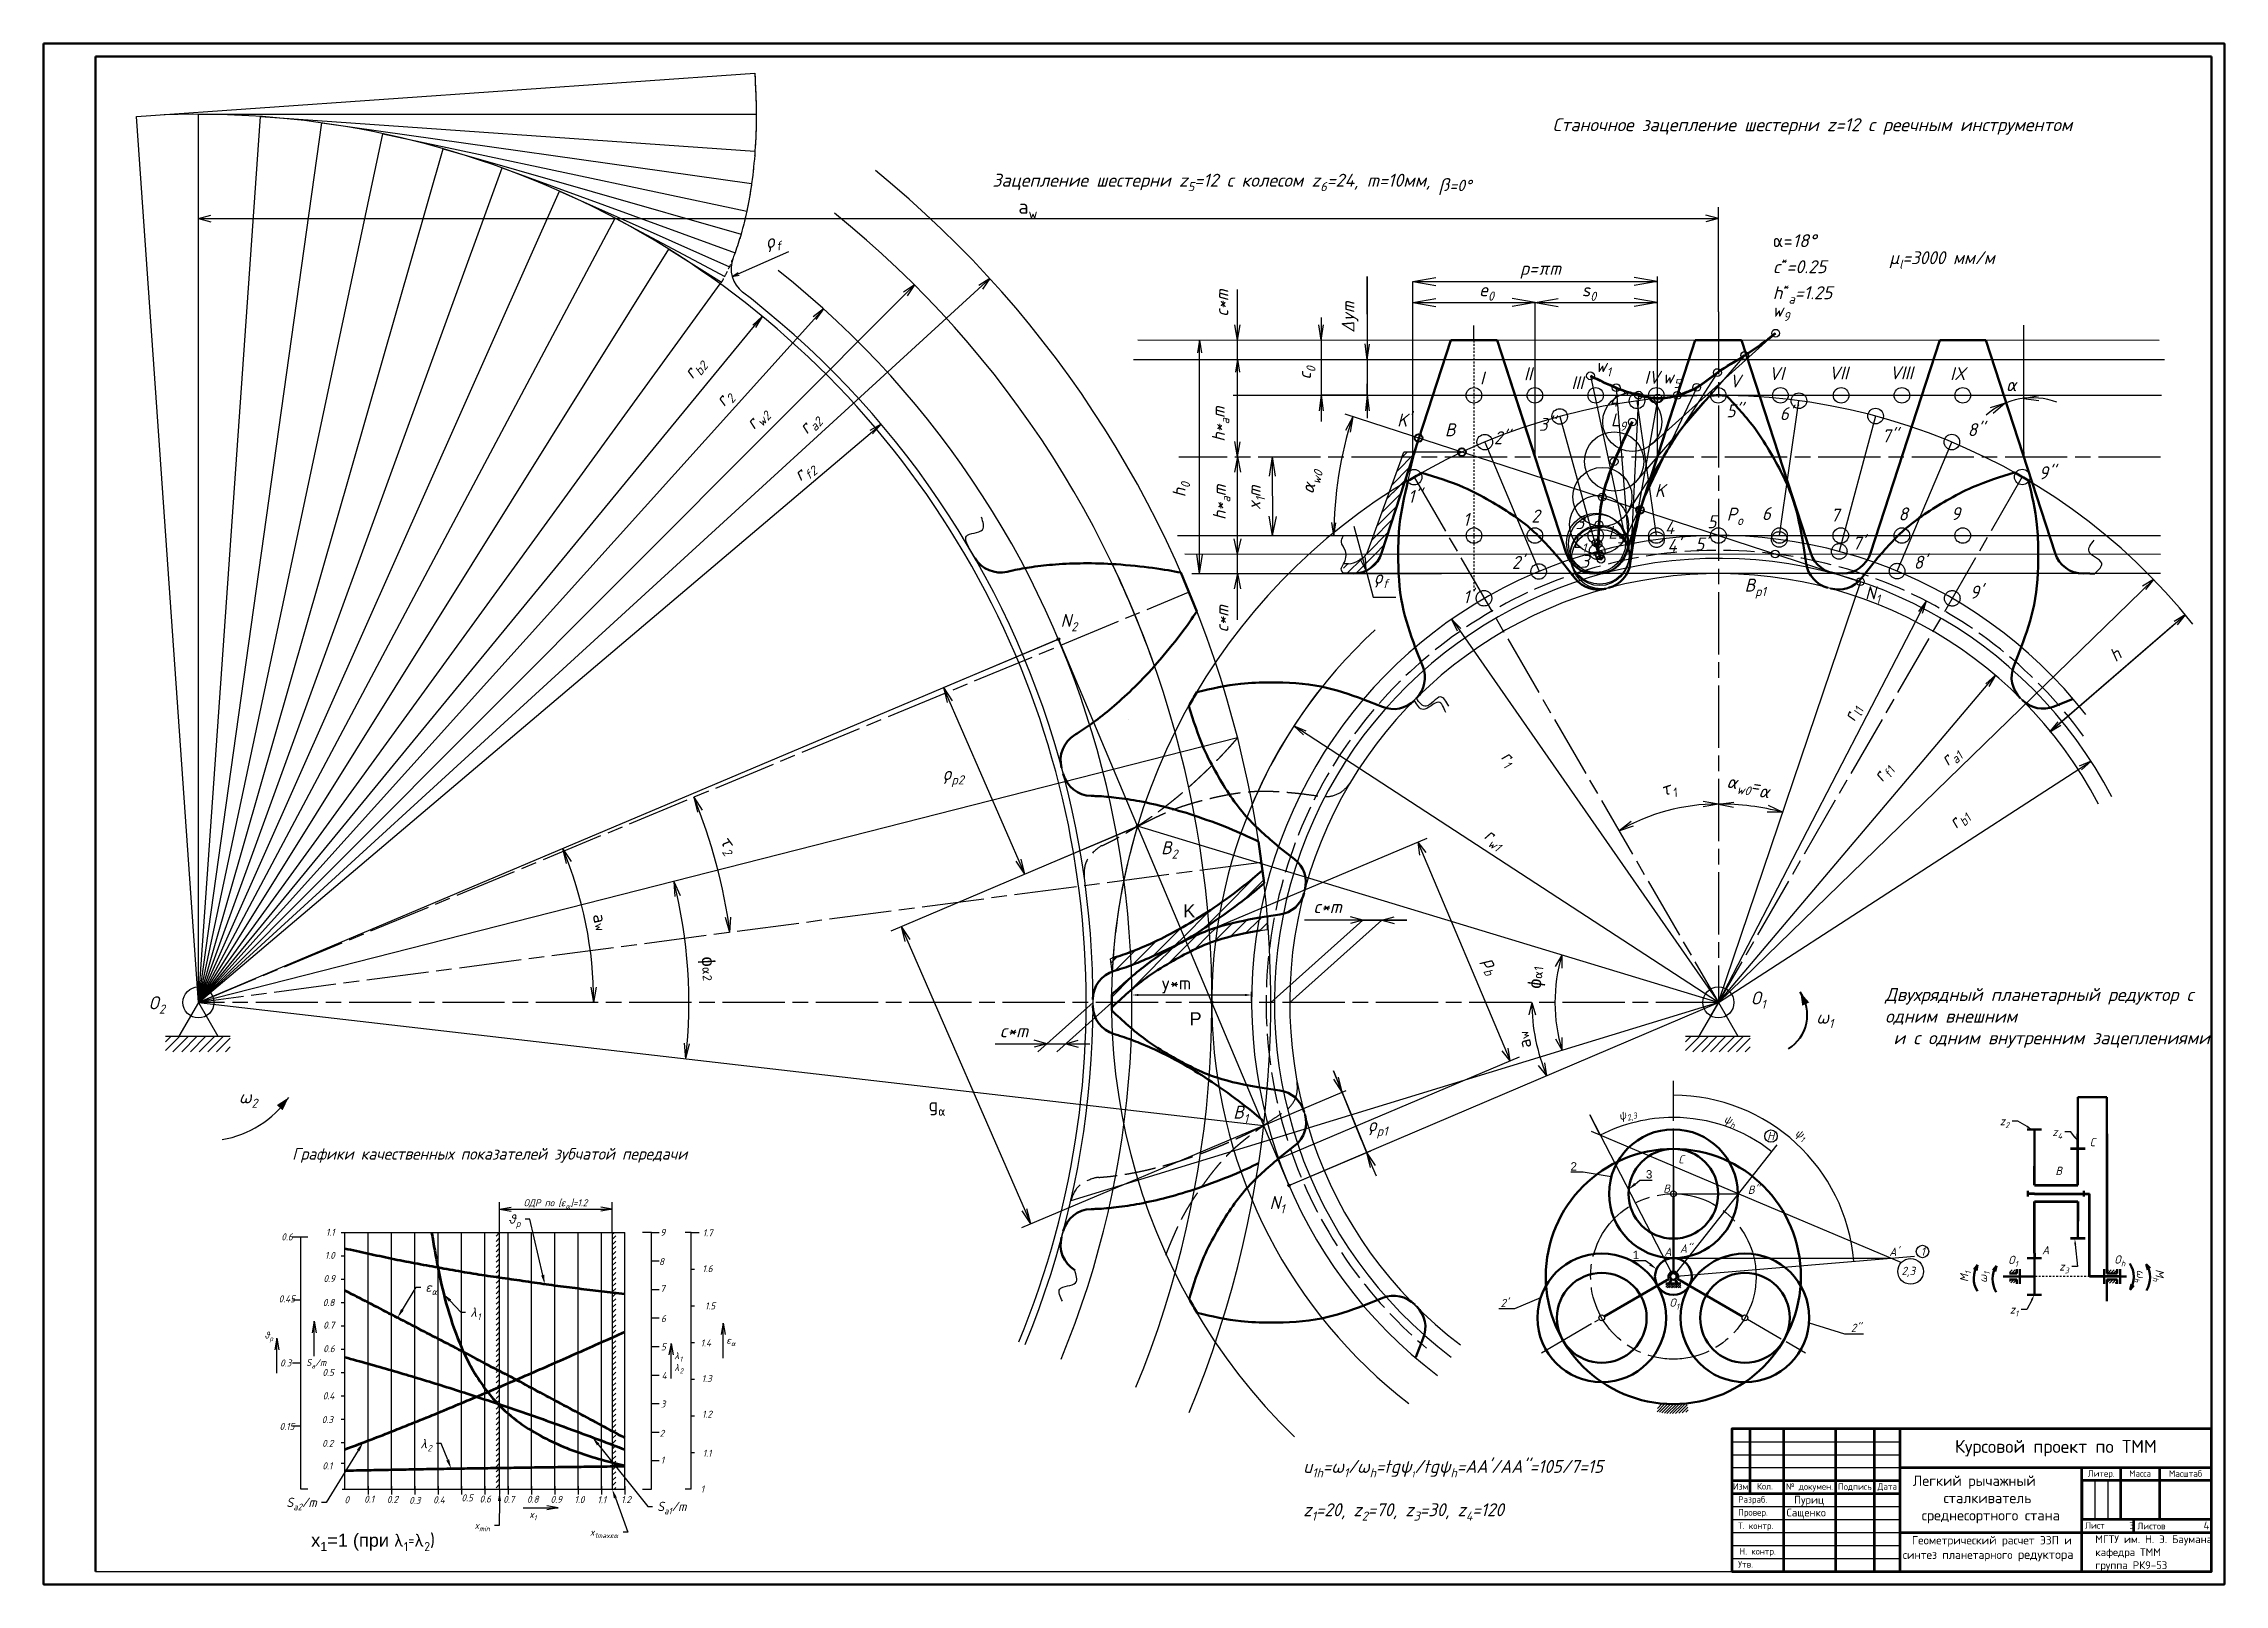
# Model space of a CAD drawing. Header units: millimetres. Extents: x 1981 to 6052, y 872 to 1466.
# Drawn here: x 5211 to 6052, y 872 to 1466 of the extents above; entities outside this region: 1.
import ezdxf
from ezdxf import colors
from ezdxf.entities.mleader import LeaderData, LeaderLine
from ezdxf.math import Vec2, Vec3

# ---------------------------------------------------------------- set-up
doc = ezdxf.new("R2010")
doc.units = ezdxf.units.MM
for name, pattern in [('ACAD_ISO02W100', [15, 12, -3]), ('ACAD_ISO08W100', [36, 24, -3, 6, -3]), ('JIS_02_0.7', [1.35, 0.75, -0.6]), ('JIS_02_2.0', [3, 2, -1]), ('JIS_08_15', [17.25, 15, -0.75, 0.75, -0.75]), ('K5LT_AXLED', [26.875261, 22.375261, -1.5, 1.5, -1.5])]:
    doc.linetypes.add(name, pattern=pattern)
doc.styles.add('askar', font='GOST Common Italic.ttf')
doc.styles.get("Standard").update_dxf_attribs({"font": 'arial.ttf'})
doc.styles.add('Аннотативный', font='arial.ttf')
doc.dimstyles.new('ISO-25', dxfattribs={"dimtxt": 2.5, "dimasz": 2.5, "dimexe": 1.25, "dimexo": 0.625, "dimtad": 1, "dimtxsty": 'Standard', "dimcen": 2.5, "dimadec": 0, "dimazin": 0, "dimtfac": 1, "dimtmove": 0, "dimatfit": 3, "dimfxl": 1, "dimarcsym": 0})
pattern_1 = [(45, (3043.7336, 665.3058), (-0.561266, 0.561266), [])]
pattern_2 = [(45, (3043.7336, 665.3058), (-2.245064, 2.245064), [])]

msp = doc.modelspace()

# ---------------------------------------------------------------- texts
for s, width, heights, insert, char_height, attachment_point, style in [('\\A1;{\\fISOCPEUR|b0|i1|c204|p34;Станочное зацепление шестерни \\fISOCPEUR|b0|i1|c0|p34;z=12 \\fISOCPEUR|b0|i1|c204|p34;с реечным инструментом  }', 255.16192, [0], (5792.992, 1437.125), 5, 1, 'askar'), ('\\A1;{\\fISOCPEUR|b0|i1|c204|p34;Зацепление шестерни \\fISOCPEUR|b0|i1|c0|p34;z\\H0.7x;\\S^ 5;\\H1.4286x;=12 \\fISOCPEUR|b0|i1|c204|p34;с колесом \\fISOCPEUR|b0|i1|c0|p34;z\\H0.7x;\\S^ 6;\\H1.4286x;=24, m=10\\fISOCPEUR|b0|i1|c204|p34;мм\\fISOCPEUR|b0|i1|c0|p34;, \\A0;\\fGOST Common|b0|i1|c204|p34;\\H0.99996x;β\\fISOCPEUR|b0|i1|c0|p34;\\H0.875x;=0\\fISOCPEUR|b0|i1|c204|p34;%%D}', 196.33771, [0], (5576.943, 1415.725), 5, 1, 'askar'), ('p=πm', 5.27497, [0], (5780.457, 1381.763), 5, 1, 'askar'), ('\\A1;μ{\\H0.7x;\\S^ l;}=3000 мм/м', 43.14275, [0], (5922.825, 1385.849), 5, 1, 'askar'), ('\\A1;e{\\H0.7x;\\S^ 0;}', 3.75006, [0], (5764.621, 1373.504), 5, 1, 'askar'), ('\\A1;s{\\H0.7x;\\S^ 0;}', 4.58509, [0], (5804.245, 1373.42), 5, 1, 'askar'), ('\\A1;w{\\H0.7x;\\S^ 9;}', 1.64401, [0], (5877.652, 1365.606), 5, 1, 'askar'), ('I', 1.93428, [0], (5765.013, 1339.461), 5, 1, 'askar'), ('II', 4.65905, [0], (5781.958, 1341.088), 5, 1, 'askar'), ('III', 2.55957, [0], (5800.24, 1337.676), 5, 1, 'askar'), ('\\A1;w{\\H0.7x;\\S^ 1;}', 2.17345, [0], (5809.543, 1344.247), 5, 1, 'askar'), ('IV', 2.52924, [0], (5828.442, 1339.751), 5, 1, 'askar'), ('\\A1;w{\\H0.7x;\\S^ 5;}', 3.03784, [0], (5835.433, 1339.838), 5, 1, 'askar'), ('V', 1.63106, [0], (5861.266, 1338.307), 5, 1, 'askar'), ('VI', 4.07844, [0], (5876.409, 1341.198), 5, 1, 'askar'), ('VII', 4.75818, [0], (5899.539, 1341.374), 5, 1, 'askar'), ('VIII', 3.93683, [0], (5923.001, 1341.469), 5, 1, 'askar'), ('IX', 3.67245, [0], (5946.315, 1341.169), 5, 1, 'askar'), ("4''", 2.38739, [0], (5814.941, 1330.898), 5, 1, 'askar'), ('α', 2.95984, [0], (5967.823, 1336.885), 5, 1, 'askar'), ("K'", 1.58474, [0], (5733.031, 1323.229), 5, 1, 'askar'), ("3''", 1.60531, [0], (5787.722, 1321.599), 5, 1, 'askar'), ('\\A1;L{\\H0.7x;\\S^ 9;}', 1.33504, [0], (5815.478, 1323.347), 5, 1, 'askar'), ("5''", 2.30506, [0], (5860.026, 1326.808), 5, 1, 'askar'), ("6''", 4.5278, [0], (5880.604, 1325.724), 5, 1, 'askar'), ("8''", 3.16946, [0], (5953.07, 1319.555), 5, 1, 'askar'), ('B', 1.03224, [0], (5751.462, 1319.503), 5, 1, 'askar'), ("2''", 1.79647, [0], (5770.339, 1316.438), 5, 1, 'askar'), ("7''", 2.5932, [0], (5919.962, 1317.135), 5, 1, 'askar'), ("9''", 5.14411, [0], (5980.526, 1302.94), 5, 1, 'askar'), ('K', 2.22782, [0], (5832.408, 1296.088), 5, 1, 'askar'), ("1''", 1.83524, [0], (5737.249, 1293.83), 5, 1, 'askar'), ('\\A1;P{\\H0.7x;\\S^ o;}', 2.22782, [0], (5860.137, 1286.984), 5, 1, 'askar'), ('6', 4.07844, [0], (5873.707, 1287.189), 5, 1, 'askar'), ('8', 3.93683, [0], (5926.404, 1287.065), 5, 1, 'askar'), ('9', 3.67245, [0], (5946.687, 1287.185), 5, 1, 'askar'), ('1', 3.86487, [0], (5758.423, 1284.927), 5, 1, 'askar'), ('2', 4.65905, [0], (5784.778, 1286.258), 5, 1, 'askar'), ('3', 2.55957, [0], (5801.805, 1283.698), 5, 1, 'askar'), ('\\A1;L{\\H0.7x;\\S^ 5;}', 1.33504, [0], (5814.425, 1279.977), 5, 1, 'askar'), ('4', 5, [0], (5836.296, 1281.785), 5, 1, 'askar'), ('5', 1.63106, [0], (5852.685, 1284.059), 5, 1, 'askar'), ('7', 4.75818, [0], (5900.224, 1286.625), 5, 1, 'askar'), ('\\A1;L{\\H0.7x;\\S^ 1;}', 1.33504, [0], (5800.902, 1276.465), 5, 1, 'askar'), ("4'", 2.19547, [0], (5837.267, 1274.905), 5, 1, 'askar'), ("5'", 2.58869, [0], (5847.984, 1275.45), 5, 1, 'askar'), ("7'", 1.8999, [0], (5908.628, 1275.788), 5, 1, 'askar'), ("2'", 1.77801, [0], (5777.288, 1268.378), 5, 1, 'askar'), ("3'", 1.69531, [0], (5803.777, 1268.806), 5, 1, 'askar'), ("8'", 1.87968, [0], (5932.259, 1268.421), 5, 1, 'askar'), ('\\A1;ρ{\\H0.7x;\\S^ f;}', 2.83721, [0], (5724.046, 1262.71), 5, 1, 'askar'), ("1'", 1.21045, [0], (5758.479, 1255.134), 5, 1, 'askar'), ('\\A1;B{\\H0.7x;\\S^ p1;}', 2.22782, [0], (5867.047, 1259.637), 5, 1, 'askar'), ('\\A1;N{\\H0.7x;\\S^ 1;}', 2.45676, [0], (5913.483, 1256.619), 5, 1, 'askar'), ("9'", 3.42512, [0], (5953.952, 1256.927), 5, 1, 'askar'), ('\\A1;N{\\H0.7x;\\S^ 2;}', 5, [0], (5603.241, 1246.011), 5, 1, 'askar'), ('\\A1;ρ{\\H0.7x;\\S^ p2;}', 2.83721, [0], (5557.733, 1186.997), 5, 1, 'askar'), ('\\A1;B{\\H0.7x;\\S^ 2;}', 2.45676, [0], (5641.998, 1158.375), 5, 1, 'askar'), ('{\\fISOCPEUR|b0|i1|c204|p34;Двухрядный планетарный редуктор с одним внешним\\P и с одним внутренним зацеплениями}', 137.33323, [31.502], (5921.234, 1101.773), 5, 1, 'askar'), ('\\A1;O{\\H0.7x;\\S^ 2;}', 12.39547, [0], (5251.447, 1098.606), 5, 1, 'askar'), ('\\A1;O{\\H0.7x;\\S^ 1;}', 10.7138, [0], (5869.341, 1100.46), 5, 1, 'askar'), ('\\A1;ω{\\H0.7x;\\S^ 1;}', 5.97474, [0], (5894.704, 1093.037), 5, 1, 'askar'), ('\\A1;ω{\\H0.7x;\\S^ 2;}', 6.59616, [0], (5286.379, 1062.326), 5, 1, 'askar'), ('\\A1;B{\\H0.7x;\\S^ 1;}', 2.45676, [0], (5669.825, 1056.417), 5, 1, 'askar'), ('\\A1;ρ{\\H0.7x;\\S^ p1;}', 2.83721, [0], (5721.756, 1051.552), 5, 1, 'askar'), ('Н', 6.48359, [0], (5875.732, 1046.286), 3.2, 1, 'askar'), ('C', 7.04355, [0], (6000.054, 1043.983), 3.2, 1, 'askar'), ('Графики качественных показателей зубчатой передачи', 185.44037, [0], (5306.936, 1040.127), 4.5, 1, 'askar'), ('C', 13.21669, [0], (5841.404, 1037.335), 3.2, 1, 'askar'), ('B', 11.96918, [0], (5835.661, 1026.041), 3.2, 1, 'askar'), ("В''", 5.66476, [0], (5868.274, 1025.614), 3.2, 1, 'askar'), ('\\A1;ОДР по [ε{\\H0.7x;\\S^ α;}]=1.2', 39.00867, [0], (5396.2, 1020.355), 2.7, 1, 'askar'), ('\\A1;N{\\H0.7x;\\S^ 1;}', 2.45676, [0], (5683.838, 1021.574), 5, 1, 'askar'), ('0.6', 3.27749, [0], (5302.714, 1007.188), 2.7, 1, 'askar'), ('1.1', 2.74232, [0], (5319.94, 1008.986), 2.7, 1, 'askar'), ('1.7', 6.3811, [0], (5465.235, 1008.735), 2.7, 1, 'askar'), ('A', 14.25841, [0], (5836.068, 1001.733), 3.2, 1, 'askar'), ("A''", 4.27646, [0], (5842.082, 1002.942), 3.2, 1, 'askar'), ("A'", 10.23945, [0], (5922.831, 1001.694), 3.2, 1, 'askar'), ('1', 8.17843, [0], (5935.001, 1001.826), 3.2, 1, 'askar'), ('A', 7.5973, [0], (5981.74, 1002.355), 3.2, 1, 'askar'), ('1.0', 5.36542, [0], (5319.538, 1000.08), 2.7, 1, 'askar'), ('1.6', 6.3811, [0], (5465.102, 994.94), 2.7, 1, 'askar'), ('2,3', 4.96802, [0], (5927.536, 994.333), 3.2, 1, 'askar'), ('\\A1;O{\\H0.7x;\\S^ 1;}', 6.77856, [0], (5968.618, 998.583), 3.2, 1, 'askar'), ('0.9', 6.14223, [0], (5318.985, 991.132), 2.7, 1, 'askar'), ('0.8', 7.30714, [0], (5318.735, 981.886), 2.7, 1, 'askar'), ('1.5', 2.05493, [0], (5466.109, 980.577), 2.7, 1, 'askar'), ('\\A1;O{\\H0.7x;\\S^ 1;}', 8.48564, [0], (5837.958, 982.125), 3.2, 1, 'askar'), ('\\A1;{\\fGOST Type AU|b0|i1|c0|p2;θ\\H0.7x;\\S^ p ;}', 4.99758, [0], (5296.257, 969.327), 2.7, 1, 'askar'), ('0.7', 4.23602, [0], (5318.896, 973.191), 2.7, 1, 'askar'), ('\\A1;S{\\H0.7x;\\S^ a;}/m', 14.06931, [0], (5312.275, 958.783), 2.7, 1, 'askar'), ('0.6', 4.65962, [0], (5318.896, 964.094), 2.7, 1, 'askar'), ('1.4', 6.3811, [0], (5464.436, 966.293), 2.7, 1, 'askar'), ('\\A1;ε{\\H0.7x;\\S^ α;}', 3.31701, [0], (5474.353, 967.369), 2.7, 1, 'askar'), ('0.5', 7.09534, [0], (5318.576, 954.921), 2.7, 1, 'askar'), ('1.3', 6.3811, [0], (5464.836, 952.563), 2.7, 1, 'askar'), ('0.4', 6.14223, [0], (5318.728, 945.918), 2.7, 1, 'askar'), ('0.3', 6.56584, [0], (5318.326, 936.749), 2.7, 1, 'askar'), ('1.2', 6.3811, [0], (5464.969, 938.839), 2.7, 1, 'askar'), ('0.2', 9.84875, [0], (5318.487, 927.603), 2.7, 1, 'askar'), ('0.1', 12.60217, [0], (5318.567, 918.931), 2.7, 1, 'askar'), ('1.1', 6.3811, [0], (5465.235, 923.783), 2.7, 1, 'askar'), ("\\A1;u{\\H0.7x;\\S^ 1h;}=ω{\\H0.7x;\\S^ 1;}/ω{\\H0.7x;\\S^ h;}=tgψ{\\H0.4577x;\\S^ 1;}/tgψ{\\H0.7x;\\S^ h;}=AA'/AA''=105/7=15\\P\\Pz{\\H0.7x;\\S^ 1;}=20, z{\\H0.7x;\\S^ 2;}=70, z{\\H0.7x;\\S^ 3;}=30, z{\\H0.7x;\\S^ 4;}=120", 170.58244, [0], (5696.826, 919.855), 5, 1, 'askar'), ('1', 2.05493, [0], (5464.466, 909.98), 2.7, 1, 'askar'), ('{\\fISOCPEUR|b0|i0|c204|p34;Легкий рычажный      сталкиватель  среднесортного стана}', 70, [22.9], (5961.987, 904.636), 4, 5, 'Аннотативный'), ('0', 4.87317, [0], (5327.088, 905.834), 2.7, 1, 'askar'), ('0.1', 7.42579, [0], (5334.681, 906.068), 2.7, 1, 'askar'), ('0.2', 5.33729, [0], (5343.462, 906.005), 2.7, 1, 'askar'), ('0.3', 5.8014, [0], (5352.045, 905.613), 2.7, 1, 'askar'), ('0.4', 6.84565, [0], (5361.291, 905.81), 2.7, 1, 'askar'), ('0.5', 8.70209, [0], (5372.205, 906.587), 2.7, 1, 'askar'), ('0.6', 5.33729, [0], (5379.191, 906.137), 2.7, 1, 'askar'), ('0.7', 4.87317, [0], (5388.304, 906.005), 2.7, 1, 'askar'), ('0.8', 5.56934, [0], (5397.464, 906.045), 2.7, 1, 'askar'), ('0.9', 5.56934, [0], (5406.54, 905.976), 2.7, 1, 'askar'), ('1.0', 3.24878, [0], (5415.793, 905.916), 2.7, 1, 'askar'), ('1.1', 6.84565, [0], (5424.634, 905.854), 2.7, 1, 'askar'), ('1.2', 8.23799, [0], (5433.764, 905.913), 2.7, 1, 'askar'), (' {\\fISOCPEUR|b0|i0|c204|p34;Сащенко }', 18.62539, [4.757], (5882.064, 901.058), 3, 1, 'Аннотативный'), ('\\A1;x{\\H0.7x;\\S^ 1;}', 6.29999, [0], (5398.348, 900.199), 2.7, 1, 'askar'), ('\\pi4.5199;{\\fISOCPEUR|b0|i0|c204|p34;\\H0.91429x;Геометрический расчет ЭЗП и \\P\\pi0.98432;синтез планетарного \\H1.0938x;редуктора}', 70, [15], (5927.064, 890.513), 3.5, 1, 'Аннотативный'), ('{\\fISOCPEUR|b0|i0|c204|p34;МГТУ им\\fISOCPEUR|b0|i0|c0|p34;. \\fISOCPEUR|b0|i0|c204|p34;Н\\fISOCPEUR|b0|i0|c0|p34;. \\fISOCPEUR|b0|i0|c204|p34;Э\\fISOCPEUR|b0|i0|c0|p34;. \\fISOCPEUR|b0|i0|c204|p34;Баумана\\Pкафедра ТММ\\Pгруппа РК9-53}', 50, [0], (6002.28, 890.783), 3, 1, 'Аннотативный')]:
    msp.add_mtext_dynamic_manual_height_columns(s, width=width, gutter_width=12.5, heights=heights, dxfattribs=dict(insert=insert, char_height=char_height, attachment_point=attachment_point, style=style))
at = {"linetype": 'ACAD_ISO08W100', "attachment_point": 1}
for s, width, insert, char_height in [('\\A1;{\\fISOCPEUR|b0|i0|c0|p34;a\\H0.7x;\\S^ w;}', 27.53075, (5586.968, 1405.824), 5.55556), ('\\A1;', 111.31656, (1980.976, 1110.243), 4), ('\\A1;{\\fISOCPEUR|b0|i0|c0|p34;g\\fGOST Common|b0|i0|c0|p34;\\H0.7x;\\S^ α;}', 15.69661, (5552.342, 1059.249), 5)]:
    msp.add_mtext_dynamic_manual_height_columns(s, width=width, gutter_width=12.5, heights=[0], dxfattribs=dict(at, insert=insert, char_height=char_height))
at = {"style": 'askar'}
for s, width, heights, insert, char_height, attachment_point, rotation in [('\\A1;{\\fISOCPEUR|b0|i1|c0|p34;ρ\\H0.7x;\\S^ f;}', 10.90049, [0], (5488.874, 1391.736), 5, 1, 11.804106), ('c*m', 5.05126, [0], (5662.917, 1360.526), 5, 1, 89.885389), ('Δym', 4.15873, [0], (5711.591, 1354.408), 5, 1, 90.149851), ('\\A1;{\\fISOCPEUR|b0|i1|c0|p34;r\\H0.7x;\\S^ b2;}', 1.84339, [0], (5457.351, 1339.364), 5, 1, 51.867509), ('\\A1;c{\\H0.7x;\\S^ 0;}', 5.26703, [0], (5694.869, 1336.348), 5, 1, 90), ('\\A1;{\\fISOCPEUR|b0|i1|c0|p34;r\\H0.7x;\\S^ 2;}', 5, [0], (5469.58, 1328.695), 5, 1, 51.867509), ('\\A1;{\\fISOCPEUR|b0|i1|c0|p34;r\\H0.7x;\\S^ w2;}', 8.37641, [0], (5481.26, 1320.123), 5, 1, 48.417161), ('\\A1;{\\fISOCPEUR|b0|i1|c0|p34;r\\H0.7x;\\S^ a2;}', 8.37641, [0], (5501.691, 1318.335), 5, 1, 48.417161), ('\\A1;h*{\\H0.7x;\\S^ a;}m', 22.2339, [0], (5661.609, 1312.379), 5, 1, 90), ('\\A1;{\\fISOCPEUR|b0|i1|c0|p34;r\\H0.7x;\\S^ f2;}', 5.17409, [0], (5499.701, 1300.839), 5, 1, 39.247676), ('\\A1;h{\\H0.7x;\\S^ 0;}', 11.8262, [0], (5646.462, 1290.992), 5, 1, 90), ('\\A1;h*{\\H0.7x;\\S^ a;}m', 22.2339, [0], (5662.007, 1282.224), 5, 1, 90), ('\\A1;x{\\H0.7x;\\S^ 1;}m', 5.67739, [0], (5675.305, 1286.147), 5, 1, 89.24804), ('\\A1;α{\\H0.7x;\\S^ w0;}', 8.39224, [0], (5695.797, 1293.12), 5, 1, 77.084183), ('c*m', 5.05126, [0], (5663.01, 1238.813), 5, 1, 89.885389), ('h', 2.16904, [0], (6006.978, 1231.091), 5, 1, 39.516657), ('\\A1;r{\\H0.7x;\\S^ l1;}', 12.49477, [9.153], (5904.816, 1205.947), 5, 1, 69.800297), ('\\A1;r{\\H0.7x;\\S^ 1;}', 4.59914, [0], (5776.298, 1194.07), 5, 1, 315.160733), ('\\A1;r{\\H0.7x;\\S^ f1;}', 4.37711, [0], (5916.045, 1183.645), 5, 1, 57.054754), ('\\A1;r{\\H0.7x;\\S^ a1;}', 5.9367, [0], (5941.95, 1190.761), 5, 1, 44.12588), ('\\A1;τ{\\H0.7x;\\S^ 1;}', 2.46258, [0], (5833.82, 1180.266), 5, 1, 17.864065), ('\\A1;α{\\H0.7x;\\S^ w0;}={\\A0;α}', 5.584, [0], (5860.627, 1184.04), 5, 1, 351.482089), ('\\A1;r{\\H0.7x;\\S^ b1;}', 3.59751, [0], (5945.065, 1166.43), 5, 1, 46.175081), ('\\A1;r{\\H0.7x;\\S^ w1;}', 4.59914, [0], (5768.946, 1163.896), 5, 1, 326.790192), ('\\A1;{\\fISOCPEUR|b0|i1|c0|p34;τ\\H0.7x;\\S^ 2;}', 2.46258, [0], (5475.396, 1161.585), 5, 1, 306.133656), ('{\\fISOCPEUR|b0|i1|c0|p34;c*m}', 5.05126, [0], (5700.671, 1135.666), 5, 1, 359.885389), ('\\A1;p{\\H0.7x;\\S^ b;}', 16.99414, [11.285], (5770.339, 1114.561), 5, 1, 298.374693), ('{\\fISOCPEUR|b0|i1|c0|p34;c*m}', 5.05126, [0], (5579.715, 1087.802), 5, 1, 359.885389), ('\\A1;ψ{\\H0.7x;\\S^ 2,3;}', 11.2335, [0], (5817.983, 1053.754), 3.2, 1, 17.500647), ('\\A1;ψ{\\H0.7x;\\S^ h;}', 11.81812, [0], (5859.691, 1053.073), 3.2, 1, 343.709539), ('\\A1;ψ{\\H0.7x;\\S^ 1;}', 39.43243, [0], (5887.629, 1047.828), 3.2, 1, 333.458317), ('\\A1;M{\\H0.7x;\\S^ 1;}', 5.37162, [0], (5950.093, 988.426), 3.2, 1, 89.980476), ('\\A1;ω{\\H0.7x;\\S^ 1;}', 5.37162, [0], (5957.348, 988.11), 3.2, 1, 89.980476), ('\\A1;ω{\\H0.7x;\\S^ h;}', 5.37162, [0], (6021.486, 988.409), 3.2, 3, 270.019524), ('\\A1;M{\\H0.7x;\\S^ h;}', 5.37162, [0], (6028.741, 988.725), 3.2, 3, 270.019524)]:
    msp.add_mtext_dynamic_manual_height_columns(s, width=width, gutter_width=12.5, heights=heights, dxfattribs=dict(at, insert=insert, char_height=char_height, attachment_point=attachment_point, rotation=rotation))
at = {"char_height": 5, "attachment_point": 1}
for s, width, insert in [('{\\fGOST Common|b0|i0|c0|p34;α\\fISOCPEUR|b0|i0|c204|p34;=\\A1;\\fISOCPEUR|b0|i1|c0|p34;\\H1x;18%%D\\Pc\\H0.7x;\\S*^ ;\\H1.4286x;=0.25\\Ph\\H0.7x;\\S*^ ;\\S^ a;\\H1.4286x;=1.25}', 31.73295, (5877.883, 1392.414)), ('\\A1;x{\\H0.7x;\\S^ 1;}=1 (при {\\fGOST Common|b0|i0|c0|p34;λ\\fGOST Common|b0|i0|c204|p34;\\H0.7x;\\S^ 1;\\fISOCPEUR|b0|i0|c0|p34;\\H1.0119x;=\\fGOST Common|b0|i0|c0|p34;\\H1.4118x;λ\\fGOST Common|b0|i0|c204|p34;\\H0.7x;\\S^ 2;\\fISOCPEUR|b0|i0|c204|p34;\\H1.4285x;)}', 66.25471, (5314.239, 891.402))]:
    msp.add_mtext_dynamic_manual_height_columns(s, width=width, gutter_width=12.5, heights=[0], dxfattribs=dict(at, insert=insert))
at = {"char_height": 2.5, "attachment_point": 1}
for s, width, insert, rotation in [('{\\fISOCPEUR|b0|i0|c0|p34;\\H2x;a\\H0.7x;\\S^ w;}', 10.90527, (5427.605, 1130.999), 282.793159), ('{\\fISOCPEUR|b0|i0|c0|p34;\\H2x;ϕ\\H0.7x;\\S^ α2;}', 16.04952, (5469.791, 1114.086), 273.331288), ('{\\fISOCPEUR|b0|i0|c0|p34;\\H2x;ϕ\\H0.7x;\\S^ α1;}', 10.85614, (5783.396, 1101.926), 82.560622), ('{\\fISOCPEUR|b0|i0|c0|p34;\\H2x;a\\H0.7x;\\S^ w;}', 11.75351, (5780.202, 1077.899), 104.60964)]:
    msp.add_mtext_dynamic_manual_height_columns(s, width=width, gutter_width=12.5, heights=[0], dxfattribs=dict(at, insert=insert, rotation=rotation))
at = {"linetype": 'ByBlock'}
for s, width, heights, insert, char_height, attachment_point in [('K', 1.14319, [0], (5650.541, 1134.03), 5, 1), ('P', 1.14319, [0], (5652.979, 1092.458), 5, 1), ('{\\fISOCPEUR|b0|i0|c204|p34;Курсовой проект по ТММ}', 120, [14.656], (5987.064, 924.382), 5, 5), ('{\\fISOCPEUR|b0|i0|c204|p34;Изм\\fISOCPEUR|b0|i0|c0|p34;.}', 6, [3.691], (5862.564, 909.612), 2.5, 4), ('{\\fISOCPEUR|b0|i0|c204|p34;Кол\\fISOCPEUR|b0|i0|c0|p34;.}', 8.85024, [0], (5874.892, 909.686), 2.5, 5), ('{\\fISOCPEUR|b0|i0|c0|p34;№ \\fISOCPEUR|b0|i0|c204|p34;докумен\\fISOCPEUR|b0|i0|c0|p34;.}', 20, [5.029], (5892.064, 909.265), 2.5, 5), ('{\\fISOCPEUR|b0|i0|c204|p34;Подпись}', 15, [5.272], (5909.564, 909.376), 2.5, 5), ('{\\fISOCPEUR|b0|i0|c204|p34;Дата}', 10, [3.84], (5922.064, 909.341), 2.5, 5), ('{\\fISOCPEUR|b0|i0|c204|p34;Масса}', 15, [3.922], (6019.564, 914.612), 2.5, 5), ('{\\fISOCPEUR|b0|i0|c204|p34;Масштаб}', 20, [3.803], (6037.064, 914.582), 2.5, 5), ('\\pi2.5;{\\fISOCPEUR|b0|i0|c204|p34;Разраб\\fISOCPEUR|b0|i0|c0|p34;.}', 20, [5], (5862.064, 904.255), 2.5, 4), ('\\pi2.5;{\\fISOCPEUR|b0|i0|c204|p34;Провер\\fISOCPEUR|b0|i0|c0|p34;.}', 20.4068, [4.286], (5862.064, 899.285), 2.5, 4), ('\\pi2.5;{\\fISOCPEUR|b0|i0|c204|p34;Т\\fISOCPEUR|b0|i0|c0|p34;. \\fISOCPEUR|b0|i0|c204|p34;контр\\fISOCPEUR|b0|i0|c0|p34;.}', 20, [3.691], (5862.064, 894.13), 2.5, 4), ('{\\fISOCPEUR|b0|i0|c204|p34;Лист      \\fISOCPEUR|b0|i0|c0|p34;3}', 20, [3.566], (5998.338, 894.611), 2.5, 4), ('{\\fISOCPEUR|b0|i0|c204|p34;Листов        \\fISOCPEUR|b0|i0|c0|p34;\\H1.2x; 4}', 30, [3.685], (6018.512, 894.611), 2.5, 4), ('{\\fISOCPEUR|b0|i0|c204|p34;Н\\fISOCPEUR|b0|i0|c0|p34;. \\fISOCPEUR|b0|i0|c204|p34;контр\\fISOCPEUR|b0|i0|c0|p34;.}', 20, [3.798], (5872.064, 884.285), 2.5, 5), ('\\pi2.5;{\\fISOCPEUR|b0|i0|c204|p34;Утв\\fISOCPEUR|b0|i0|c0|p34;.}', 20, [3.562], (5862.064, 879.615), 2.5, 4)]:
    msp.add_mtext_dynamic_manual_height_columns(s, width=width, gutter_width=12.5, heights=heights, dxfattribs=dict(at, insert=insert, char_height=char_height, attachment_point=attachment_point))
at = {"lineweight": 50, "insert": (5986.889, 1032.904), "char_height": 3.2, "attachment_point": 1, "style": 'askar'}
msp.add_mtext_dynamic_manual_height_columns('B', width=8.60864, gutter_width=12.5, heights=[0], dxfattribs=at)
at = {"lineweight": 35, "char_height": 2.7, "attachment_point": 1, "style": 'askar'}
for s, width, insert in [('9', 5.16105, (5448.87, 1008.917)), ('8', 4.71226, (5448.401, 997.666)), ('7', 7.33236, (5448.849, 987.289)), ('0.45', 3.60588, (5301.684, 983.295)), ('6', 3.08172, (5449.134, 975.711)), ('5', 4.56944, (5449.133, 964.802)), ('\\A1;λ{\\H0.7x;\\S^ 1;}\\Pλ{\\H0.7x;\\S^ 2;}', 6.20696, (5454.262, 961.393)), ('0.3', 4.89141, (5302.268, 958.588)), ('4', 2.52453, (5449.41, 953.771)), ('3', 2.12592, (5449.051, 942.765)), ('0.15', 7.19908, (5302.049, 934.108)), ('2', 2.88253, (5448.64, 931.463)), ('1', 3.19699, (5449.065, 921.102))]:
    msp.add_mtext_dynamic_manual_height_columns(s, width=width, gutter_width=12.5, heights=[0], dxfattribs=dict(at, insert=insert))
at = {"lineweight": 30, "insert": (6009.526, 998.731), "char_height": 3.2, "attachment_point": 1, "style": 'askar'}
msp.add_mtext_dynamic_manual_height_columns('\\A1;O{\\H0.7x;\\S^ h;}', width=6.56621, gutter_width=12.5, heights=[0], dxfattribs=at)
at = {"linetype": 'ByBlock', "lineweight": 30, "insert": (6004.564, 914.285), "char_height": 2.5, "attachment_point": 5}
msp.add_mtext_dynamic_manual_height_columns('{\\fISOCPEUR|b0|i0|c204|p34;Литер\\fISOCPEUR|b0|i0|c0|p34;.}', width=15, gutter_width=12.5, heights=[4.269], dxfattribs=at)
at = {"color": 18, "lineweight": 40, "true_color": 0x000000, "insert": (5886.152, 906.009), "char_height": 3, "attachment_point": 1, "style": 'Аннотативный'}
msp.add_mtext_dynamic_manual_height_columns('{\\fISOCPEUR|b0|i0|c204|p34;\\C256;Пуриц}', width=20.61956, gutter_width=12.5, heights=[0], dxfattribs=at)

# ---------------------------------------------------------------- blocks, each defined once
blk = doc.blocks.new('_None')
blk = doc.blocks.new('*D12')
at = {"color": 0, "lineweight": -2, "transparency": 16777216}
for p, q in [((5630.76, 1096.87), (5630.76, 1100.35)), ((5674.43, 1099.1), (5633.26, 1099.1)), ((5676.93, 1096.87), (5676.93, 1100.35))]:
    blk.add_line(p, q, dxfattribs=at)
at = {"color": 0, "transparency": 16777216}
for points in [[(5633.26, 1099.51), (5633.26, 1098.68), (5630.76, 1099.1)], [(5674.43, 1099.51), (5674.43, 1098.68), (5676.93, 1099.1)]]:
    blk.add_solid(points, dxfattribs=at)
at = {"layer": 'Defpoints', "color": 0, "transparency": 16777216}
for p in [(5630.76, 1099.1), (5630.76, 1096.25), (5676.93, 1096.25)]:
    blk.add_point(p, dxfattribs=at)
at = {"color": 0, "transparency": 16777216, "insert": (5647.84, 1102.97), "char_height": 2.5, "attachment_point": 5, "rotation": 0.00038}
blk.add_mtext('{\\fISOCPEUR|b0|i0|c0|p34;\\H2x;y*m}', dxfattribs=at)

# ---------------------------------------------------------------- dimensions: what is measured, and where the dimension line sits
dim = msp.add_linear_dim(base=(5630.759, 1099.097), p1=(5676.926, 1096.247), p2=(5630.759, 1096.246), angle=180.000383, text='{\\fISOCPEUR|b0|i0|c0|p34;\\H2x;y*m}', dimstyle='ISO-25')
dim.commit()
dim.dimension.update_dxf_attribs({"geometry": '*D12', "text_midpoint": (5647.836, 1099.098), "dimtype": 161})

# ---------------------------------------------------------------- hatches: boundary and pattern name
h = msp.add_hatch()
h.set_pattern_fill('ANSI31', color=256, scale=0.75, style=0)
h.set_pattern_definition([(45, (-11328.962, -2010.9587), (-1.68379802, 1.68379802), [])])
edge = h.paths.add_edge_path()
edge.add_spline(control_points=[(5712.364, 1265.309), (5712.256, 1264.632), (5712.487, 1263.398), (5712.339, 1262.157), (5712.364, 1261.559)], knot_values=[0, 0, 0, 0, 0.7131818, 1.3767259, 1.3767259, 1.3767259, 1.3767259], degree=3, periodic=0)
edge.add_line((5712.364, 1261.559), (5714.295, 1261.559))
edge.add_line((5714.295, 1261.559), (5714.443, 1261.559))
edge.add_arc((5715.906, 1273.27), 11.802, 262.879435, 339.095967)
edge.add_line((5726.931, 1269.059), (5721.257, 1269.059))
edge.add_arc((5712.705, 1276.597), 11.4, 278.014261, 318.601973, ccw=False)
edge.add_line((5714.295, 1265.309), (5712.364, 1265.309))
h.paths.add_polyline_path([(5731.821, 1284.059), (5726.716, 1284.059), (5721.257, 1269.059), (5726.912, 1269.047)])
edge = h.paths.add_edge_path()
edge.add_arc((5742.955, 1270.23), 25.496, 107.672519, 121.627215)
edge.add_line((5729.585, 1291.939), (5726.716, 1284.059))
edge.add_line((5726.716, 1284.059), (5731.802, 1284.059))
edge.add_line((5731.802, 1284.059), (5735.215, 1294.523))
edge = h.paths.add_edge_path()
edge.add_line((5736.677, 1299.059), (5732.176, 1299.059))
edge.add_line((5732.176, 1299.059), (5729.585, 1291.939))
edge.add_arc((5743.587, 1269.122), 26.771, 108.214719, 121.535375, ccw=False)
edge.add_line((5735.219, 1294.552), (5736.677, 1299.059))
h.paths.add_polyline_path([(5739.709, 1308.386), (5735.571, 1308.386), (5732.176, 1299.059), (5736.68, 1299.059)])
at = {"linetype": 'ACAD_ISO02W100'}
h = msp.add_hatch(dxfattribs=at)
h.set_pattern_fill('ANSI31', color=256)
h.set_pattern_definition(pattern_2)
edge = h.paths.add_edge_path()
edge.add_spline(control_points=[(5660.604, 1124.103), (5657.421, 1122.881), (5654.318, 1121.421), (5651.278, 1119.826)], knot_values=[31.5263516, 31.5263516, 31.5263516, 31.5263516, 40.7543225, 40.7543225, 40.7543225, 40.7543225], degree=3, periodic=0)
edge.add_line((5651.278, 1119.826), (5653.056, 1115.739))
edge.add_spline(control_points=[(5653.056, 1115.739), (5655.628, 1117.03), (5658.246, 1118.212), (5660.922, 1119.224)], knot_values=[37.0201937, 37.0201937, 37.0201937, 37.0201937, 45.6236414, 45.6236414, 45.6236414, 45.6236414], degree=3, periodic=0)
edge.add_arc((5270.759, 1096.244), 390.84, 3.370734, 4.087481)
h.paths.add_polyline_path([(5713.138, 1050.38), (5723.924, 1050.38), (5723.924, 1060.13), (5713.138, 1060.13)], flags=9)
h.paths.add_polyline_path([(5733.101, 1129.251), (5748.934, 1129.219), (5748.949, 1136.719), (5733.116, 1136.751)], flags=9)
h.paths.add_polyline_path([(5667.975, 1046.935), (5677.808, 1046.935), (5677.808, 1056.018), (5667.975, 1056.018)], flags=9)
h.paths.add_polyline_path([(5684.694, 1041.549), (5693.266, 1041.549), (5693.266, 1050.633), (5684.694, 1050.633)], flags=9)
h.paths.add_polyline_path([(5665.485, 1096.496), (5672.643, 1096.496), (5672.643, 1106.8), (5665.485, 1106.8)], flags=9)
h.paths.add_polyline_path([(5957.132, 985.289), (5957.134, 991.11), (5952.387, 991.111), (5952.385, 985.29)], flags=9)
h.paths.add_polyline_path([(5960.006, 990.229), (5966.132, 990.229), (5966.132, 996.042), (5960.006, 996.042)], flags=9)
h.paths.add_polyline_path([(5880.29, 1042.365), (5884.633, 1042.365), (5884.633, 1047.165), (5880.29, 1047.165)], flags=9)
h.paths.add_polyline_path([(5926.736, 989.723), (5935.04, 989.723), (5935.04, 995.133), (5926.736, 995.133)], flags=9)
h.paths.add_polyline_path([(5934.201, 997.826), (5936.563, 997.826), (5936.563, 1002.626), (5934.201, 1002.626)], flags=9)
h.paths.add_polyline_path([(5819.016, 1047.816), (5828.215, 1050.717), (5826.21, 1057.075), (5817.011, 1054.174)], flags=9)
h.paths.add_polyline_path([(5872.788, 1024.943), (5877.695, 1022.492), (5880.317, 1027.74), (5875.409, 1030.191)], flags=9)
h.paths.add_polyline_path([(5857.517, 1048.485), (5863.397, 1046.767), (5865.028, 1052.347), (5859.148, 1054.065)], flags=9)
h.paths.add_polyline_path([(5857.269, 1021.507), (5863.288, 1021.507), (5863.288, 1026.916), (5857.269, 1026.916)], flags=9)
h.paths.add_polyline_path([(5922.031, 997.084), (5927.288, 997.084), (5927.288, 1002.494), (5922.031, 1002.494)], flags=9)
h.paths.add_polyline_path([(5844.785, 992.673), (5851.414, 992.673), (5851.414, 998.083), (5844.785, 998.083)], flags=9)
h.paths.add_polyline_path([(5835.184, 1039.526), (5839.07, 1039.526), (5839.07, 1044.326), (5835.184, 1044.326)], flags=9)
h.paths.add_polyline_path([(5834.861, 1022.041), (5838.595, 1022.041), (5838.595, 1026.841), (5834.861, 1026.841)], flags=9)
h.paths.add_polyline_path([(5999.254, 1039.983), (6003.14, 1039.983), (6003.14, 1044.783), (5999.254, 1044.783)], flags=9)
h.paths.add_polyline_path([(5986.089, 1028.904), (5989.823, 1028.904), (5989.823, 1033.704), (5986.089, 1033.704)], flags=9)
h.paths.add_polyline_path([(6018.122, 984.427), (6023.608, 984.427), (6023.608, 990.24), (6018.122, 990.24)], flags=9)
h.paths.add_polyline_path([(5980.94, 998.355), (5984.978, 998.355), (5984.978, 1003.155), (5980.94, 1003.155)], flags=9)
h.paths.add_polyline_path([(5835.268, 997.733), (5839.306, 997.733), (5839.306, 1002.533), (5835.268, 1002.533)], flags=9)
h.paths.add_polyline_path([(5833.26, 990.112), (5838.746, 990.112), (5838.746, 995.925), (5833.26, 995.925)], flags=9)
h.paths.add_polyline_path([(5695.576, 894.403), (5858.942, 894.403), (5858.942, 921.581), (5695.576, 921.581)], flags=9)
h.paths.add_polyline_path([(5919.984, 1069.808), (6032.96, 1069.808), (6032.96, 1103.023), (5919.984, 1103.023)], flags=9)
h.paths.add_polyline_path([(5763.61, 1158.027), (5772.056, 1152.498), (5776.118, 1158.703), (5767.672, 1164.232)], flags=9)
h.paths.add_polyline_path([(5835.034, 1172.427), (5842.285, 1174.764), (5840.01, 1181.823), (5832.759, 1179.486)], flags=9)
h.paths.add_polyline_path([(5799.652, 1268.632), (5807.033, 1268.632), (5807.033, 1277.715), (5799.652, 1277.715)], flags=9)
h.paths.add_polyline_path([(5813.175, 1272.144), (5822.056, 1272.144), (5822.056, 1281.227), (5813.175, 1281.227)], flags=9)
h.paths.add_polyline_path([(5913.262, 1255.031), (5921.834, 1255.031), (5921.834, 1264.115), (5913.262, 1264.115)], flags=9)
h.paths.add_polyline_path([(5868.091, 1092.627), (5876.662, 1092.627), (5876.662, 1101.71), (5868.091, 1101.71)], flags=9)
h.paths.add_polyline_path([(5893.454, 1085.204), (5901.55, 1085.204), (5901.55, 1092.621), (5893.454, 1092.621)], flags=9)
h.paths.add_polyline_path([(5858.231, 1176.478), (5882.225, 1172.884), (5883.324, 1180.219), (5859.329, 1183.813)], flags=9)
h.paths.add_polyline_path([(5769.888, 1189.397), (5774.446, 1184.864), (5779.676, 1190.123), (5775.118, 1194.656)], flags=9)
h.paths.add_polyline_path([(5921.938, 1178.336), (5926.522, 1185.41), (5920.298, 1189.443), (5915.714, 1182.37)], flags=9)
h.paths.add_polyline_path([(5949.851, 1160.104), (5956.495, 1167.026), (5951.144, 1172.162), (5944.5, 1165.239)], flags=9)
h.paths.add_polyline_path([(6004.399, 1219.525), (6008.348, 1222.782), (6003.576, 1228.568), (5999.626, 1225.311)], flags=9)
h.paths.add_polyline_path([(5946.506, 1184.268), (5953.394, 1190.948), (5948.23, 1196.272), (5941.343, 1189.592)], flags=9)
h.paths.add_polyline_path([(5947.372, 1240.529), (5955.11, 1240.529), (5955.11, 1248.981), (5947.372, 1248.981)], flags=9)
h.paths.add_polyline_path([(5925.604, 1252.081), (5933.342, 1252.081), (5933.342, 1260.534), (5925.604, 1260.534)], flags=9)
h.paths.add_polyline_path([(5904.914, 1260.515), (5912.652, 1260.515), (5912.652, 1268.967), (5904.914, 1268.967)], flags=9)
h.paths.add_polyline_path([(5869.465, 1267.443), (5877.203, 1267.443), (5877.203, 1275.896), (5869.465, 1275.896)], flags=9)
h.paths.add_polyline_path([(5846.734, 1268.248), (5854.472, 1268.248), (5854.472, 1276.7), (5846.734, 1276.7)], flags=9)
h.paths.add_polyline_path([(5836.017, 1267.702), (5843.755, 1267.702), (5843.755, 1276.155), (5836.017, 1276.155)], flags=9)
h.paths.add_polyline_path([(5802.046, 1260.133), (5809.784, 1260.133), (5809.784, 1268.586), (5802.046, 1268.586)], flags=9)
h.paths.add_polyline_path([(5780.872, 1251.891), (5788.611, 1251.891), (5788.611, 1260.344), (5780.872, 1260.344)], flags=9)
h.paths.add_polyline_path([(5898.974, 1280.375), (5904.808, 1280.375), (5904.808, 1287.875), (5898.974, 1287.875)], flags=9)
h.paths.add_polyline_path([(5872.457, 1280.939), (5878.052, 1280.939), (5878.052, 1288.439), (5872.457, 1288.439)], flags=9)
h.paths.add_polyline_path([(5851.435, 1277.809), (5857.268, 1277.809), (5857.268, 1285.309), (5851.435, 1285.309)], flags=9)
h.paths.add_polyline_path([(5833.859, 1278.681), (5839.93, 1278.681), (5839.93, 1286.181), (5833.859, 1286.181)], flags=9)
h.paths.add_polyline_path([(5800.555, 1277.448), (5806.388, 1277.448), (5806.388, 1284.948), (5800.555, 1284.948)], flags=9)
h.paths.add_polyline_path([(5770.061, 1244.467), (5776.847, 1244.467), (5776.847, 1252.92), (5770.061, 1252.92)], flags=9)
h.paths.add_polyline_path([(5885.102, 901.059), (5897.702, 901.059), (5897.702, 908.259), (5885.102, 908.259)], flags=9)
h.paths.add_polyline_path([(5946.314, 919.382), (6027.814, 919.382), (6027.814, 931.382), (5946.314, 931.382)], flags=9)
h.paths.add_polyline_path([(5863.689, 901.755), (5876.814, 901.755), (5876.814, 907.755), (5863.689, 907.755)], flags=9)
h.paths.add_polyline_path([(5861.689, 906.737), (5869.314, 906.737), (5869.314, 912.737), (5861.689, 912.737)], flags=9)
h.paths.add_polyline_path([(5902.814, 906.501), (5916.314, 906.501), (5916.314, 912.501), (5902.814, 912.501)], flags=9)
h.paths.add_polyline_path([(5882.564, 906.765), (5901.564, 906.765), (5901.564, 912.765), (5882.564, 912.765)], flags=9)
h.paths.add_polyline_path([(5871.142, 906.811), (5878.642, 906.811), (5878.642, 912.811), (5871.142, 912.811)], flags=9)
h = msp.add_hatch(color=256)
h.set_gradient(color2=(0, 0, 0), tint=1)
h.paths.add_polyline_path([(5691.134, 1026.152), (5691.329, 1025.691, 0.0006944), (5691.525, 1025.232, 0.3002235), (5691.829, 1025.691, 0.5367141)])
h.paths.add_polyline_path([(5691.329, 1025.691, -0.0006944), (5691.133, 1026.152, 0.3009807), (5690.829, 1025.691, 0.5367141), (5691.523, 1025.231)])
h.paths.add_polyline_path([(5602.21, 1236.745), (5602.599, 1235.824, 0.3014783), (5602.904, 1236.284, 0.5367141)])
h.paths.add_polyline_path([(5602.209, 1236.745, 0.3012889), (5601.904, 1236.284, 0.5364905), (5602.598, 1235.823, 0.0006944)])
at = {"linetype": 'ByBlock'}
h = msp.add_hatch(color=256, dxfattribs=at)
h.dxf.hatch_style = 1
h.paths.add_polyline_path([(5632.376, 1164.119, 1), (5633.376, 1164.119, 1)])
h = msp.add_hatch(color=256, dxfattribs=at)
h.dxf.hatch_style = 1
h.paths.add_polyline_path([(5633.376, 1164.119, 1), (5632.376, 1164.119, 1)])
h = msp.add_hatch()
h.set_pattern_fill('ANSI31', color=256)
h.set_pattern_definition(pattern_2)
edge = h.paths.add_edge_path()
edge.add_spline(control_points=[(5665.462, 1134.908), (5663.992, 1133.865), (5662.16, 1132.597), (5660.356, 1131.396), (5660.034, 1131.183)], knot_values=[24.8398368, 24.8398368, 24.8398368, 24.8398368, 30.0315176, 31.1647676, 31.1647676, 31.1647676, 31.1647676], degree=3, periodic=0)
edge.add_arc((5270.759, 1096.244), 390.84, 4.377428, 5.128775, ccw=False)
edge.add_spline(control_points=[(5660.458, 1126.075), (5660.856, 1126.337), (5662.134, 1127.187), (5663.426, 1128.07), (5664.31, 1128.684)], knot_values=[26.9484839, 26.9484839, 26.9484839, 26.9484839, 28.3487802, 31.4318138, 31.4318138, 31.4318138, 31.4318138], degree=3, periodic=0)
edge.add_arc((5856.968, 1096.248), 195.369, 168.586898, 170.443229, ccw=False)
edge = h.paths.add_edge_path()
edge.add_spline(control_points=[(5664.31, 1128.684), (5667.493, 1130.894), (5675.083, 1136.476), (5679.266, 1140.07), (5681.727, 1142.183)], knot_values=[0, 0, 0, 0, 11.0985167, 26.9484839, 26.9484839, 26.9484839, 26.9484839], degree=3, periodic=0)
edge.add_line((5681.727, 1142.183), (5681.074, 1147.141))
edge.add_spline(control_points=[(5681.074, 1147.141), (5678.614, 1145.027), (5674.758, 1141.714), (5668.007, 1136.713), (5665.462, 1134.908)], knot_values=[0, 0, 0, 0, 15.8499673, 24.8398368, 24.8398368, 24.8398368, 24.8398368], degree=3, periodic=0)
edge.add_arc((5856.968, 1096.248), 195.369, 168.586898, 170.443229)
h = msp.add_hatch()
h.set_pattern_fill('ANSI31', color=256)
h.set_pattern_definition(pattern_2)
edge = h.paths.add_edge_path()
edge.add_spline(control_points=[(5660.034, 1131.183), (5656.796, 1129.042), (5653.262, 1126.878), (5649.592, 1124.809), (5649.204, 1124.592)], knot_values=[31.1647676, 31.1647676, 31.1647676, 31.1647676, 42.5446511, 43.8822608, 43.8822608, 43.8822608, 43.8822608], degree=3, periodic=0)
edge.add_line((5649.204, 1124.592), (5651.065, 1120.316))
edge.add_spline(control_points=[(5651.065, 1120.316), (5654.241, 1122.125), (5657.317, 1124.005), (5660.458, 1126.075)], knot_values=[31.4318138, 31.4318138, 31.4318138, 31.4318138, 42.4868312, 42.4868312, 42.4868312, 42.4868312], degree=3, periodic=0)
edge.add_arc((5270.759, 1096.244), 390.84, 4.377428, 5.128775)
at = {"linetype": 'ACAD_ISO02W100'}
h = msp.add_hatch(dxfattribs=at)
h.set_pattern_fill('ANSI31', color=256)
h.set_pattern_definition(pattern_2)
edge = h.paths.add_edge_path()
edge.add_spline(control_points=[(5679.923, 1128.958), (5677.258, 1128.465), (5674.593, 1127.97), (5671.954, 1127.394)], knot_values=[51.4220403, 51.4220403, 51.4220403, 51.4220403, 58.7057442, 58.7057442, 58.7057442, 58.7057442], degree=3, periodic=0)
edge.add_spline(control_points=[(5671.954, 1127.394), (5669.31, 1126.817), (5666.691, 1126.16), (5664.125, 1125.341)], knot_values=[44.1229872, 44.1229872, 44.1229872, 44.1229872, 51.4220403, 51.4220403, 51.4220403, 51.4220403], degree=3, periodic=0)
edge.add_spline(control_points=[(5664.125, 1125.341), (5664.003, 1125.302), (5663.881, 1125.263), (5663.759, 1125.223)], knot_values=[43.7763658, 43.7763658, 43.7763658, 43.7763658, 44.1229872, 44.1229872, 44.1229872, 44.1229872], degree=3, periodic=0)
edge.add_arc((5856.968, 1096.248), 195.369, 171.471029, 173.021114)
edge.add_spline(control_points=[(5663.046, 1119.986), (5663.179, 1120.031), (5663.538, 1120.151), (5663.898, 1120.268), (5664.124, 1120.341)], knot_values=[47.8864385, 47.8864385, 47.8864385, 47.8864385, 48.3085031, 49.025515, 49.025515, 49.025515, 49.025515], degree=3, periodic=0)
edge.add_spline(control_points=[(5664.124, 1120.341), (5666.566, 1121.12), (5669.054, 1121.753), (5671.567, 1122.309)], knot_values=[49.025515, 49.025515, 49.025515, 49.025515, 56.7397319, 56.7397319, 56.7397319, 56.7397319], degree=3, periodic=0)
edge.add_spline(control_points=[(5671.567, 1122.309), (5674.043, 1122.857), (5676.544, 1123.331), (5679.047, 1123.795)], knot_values=[56.7397319, 56.7397319, 56.7397319, 56.7397319, 64.3412363, 64.3412363, 64.3412363, 64.3412363], degree=3, periodic=0)
edge.add_arc((5856.926, 1096.244), 180, 169.528617, 171.195458, ccw=False)
h = msp.add_hatch()
h.set_pattern_fill('ANSI31', color=256)
h.set_pattern_definition(pattern_2)
edge = h.paths.add_edge_path()
edge.add_spline(control_points=[(5639.064, 1119.391), (5636.856, 1118.364), (5633.926, 1117.097), (5630.948, 1115.94), (5630.234, 1115.671)], knot_values=[55.2678006, 55.2678006, 55.2678006, 55.2678006, 62.565668, 64.8526577, 64.8526577, 64.8526577, 64.8526577], degree=3, periodic=0)
edge.add_arc((5270.759, 1096.244), 360, 2.278997, 3.093444, ccw=False)
edge.add_spline(control_points=[(5630.474, 1110.559), (5631.326, 1110.876), (5634.221, 1111.995), (5637.07, 1113.218), (5639.064, 1114.132)], knot_values=[55.9859448, 55.9859448, 55.9859448, 55.9859448, 58.7134266, 65.2931498, 65.2931498, 65.2931498, 65.2931498], degree=3, periodic=0)
edge.add_line((5639.064, 1114.132), (5639.064, 1119.391))
h = msp.add_hatch()
h.set_pattern_fill('ANSI31', color=256)
h.set_pattern_definition(pattern_2)
edge = h.paths.add_edge_path()
edge.add_spline(control_points=[(5640.7, 1114.895), (5640.939, 1115.009), (5644.446, 1116.685), (5647.914, 1118.524), (5651.048, 1120.307), (5651.065, 1120.316)], knot_values=[42.4868312, 42.4868312, 42.4868312, 42.4868312, 43.280904, 54.1256208, 54.1834407, 54.1834407, 54.1834407, 54.1834407], degree=3, periodic=0)
edge.add_line((5651.065, 1120.316), (5649.204, 1124.592))
edge.add_spline(control_points=[(5649.204, 1124.592), (5646.606, 1123.14), (5643.945, 1121.741), (5641.25, 1120.43)], knot_values=[43.8822608, 43.8822608, 43.8822608, 43.8822608, 52.851697, 52.851697, 52.851697, 52.851697], degree=3, periodic=0)
edge.add_arc((5856.959, 1096.187), 217.067, 173.587506, 175.05576)
edge = h.paths.add_edge_path()
edge.add_spline(control_points=[(5641.25, 1120.43), (5641.088, 1120.352), (5640.362, 1120), (5639.633, 1119.655), (5639.064, 1119.391)], knot_values=[52.851697, 52.851697, 52.851697, 52.851697, 53.3893678, 55.2678006, 55.2678006, 55.2678006, 55.2678006], degree=3, periodic=0)
edge.add_line((5639.064, 1119.391), (5639.064, 1114.132))
edge.add_spline(control_points=[(5639.064, 1114.132), (5639.611, 1114.383), (5640.156, 1114.637), (5640.7, 1114.895)], knot_values=[54.1834407, 54.1834407, 54.1834407, 54.1834407, 55.9859448, 55.9859448, 55.9859448, 55.9859448], degree=3, periodic=0)
edge.add_arc((5856.959, 1096.187), 217.067, 173.587506, 175.05576, ccw=False)
h = msp.add_hatch(dxfattribs=at)
h.set_pattern_fill('ANSI31', color=256)
h.set_pattern_definition(pattern_2)
edge = h.paths.add_edge_path()
edge.add_spline(control_points=[(5651.278, 1119.826), (5649.338, 1118.807), (5645.738, 1116.79), (5642.213, 1114.672), (5640.595, 1113.64)], knot_values=[20.4528103, 20.4528103, 20.4528103, 20.4528103, 26.3432547, 31.5263516, 31.5263516, 31.5263516, 31.5263516], degree=3, periodic=0)
edge.add_arc((5856.959, 1096.187), 217.067, 175.388315, 176.771992)
edge.add_spline(control_points=[(5640.236, 1108.41), (5641.969, 1109.526), (5646.184, 1112.063), (5650.504, 1114.458), (5653.056, 1115.739)], knot_values=[22.2997284, 22.2997284, 22.2997284, 22.2997284, 28.4843414, 37.0201937, 37.0201937, 37.0201937, 37.0201937], degree=3, periodic=0)
edge.add_line((5653.056, 1115.739), (5651.278, 1119.826))
h.paths.add_polyline_path([(5641.638, 1104.943), (5654.917, 1104.943), (5654.917, 1113.996), (5641.638, 1113.996)], flags=9)
h = msp.add_hatch(dxfattribs=at)
h.set_pattern_fill('ANSI31', color=256)
h.set_pattern_definition(pattern_2)
edge = h.paths.add_edge_path()
edge.add_spline(control_points=[(5663.759, 1125.223), (5663.654, 1125.189), (5662.595, 1124.84), (5661.544, 1124.463), (5660.604, 1124.103)], knot_values=[40.7543225, 40.7543225, 40.7543225, 40.7543225, 41.0530355, 43.7763658, 43.7763658, 43.7763658, 43.7763658], degree=3, periodic=0)
edge.add_arc((5270.759, 1096.244), 390.84, 3.370734, 4.087481, ccw=False)
edge.add_spline(control_points=[(5660.922, 1119.224), (5661.626, 1119.49), (5662.334, 1119.744), (5663.046, 1119.986)], knot_values=[45.6236414, 45.6236414, 45.6236414, 45.6236414, 47.8864385, 47.8864385, 47.8864385, 47.8864385], degree=3, periodic=0)
edge.add_arc((5856.968, 1096.248), 195.369, 171.471029, 173.021114, ccw=False)
h = msp.add_hatch()
h.set_pattern_fill('ANSI31', color=256)
h.set_pattern_definition(pattern_2)
edge = h.paths.add_edge_path()
edge.add_arc((5861.611, 1095.671), 238.757, 175.739473, 177.007931, ccw=False)
edge.add_spline(control_points=[(5623.514, 1113.408), (5623.422, 1113.381), (5623.33, 1113.353), (5623.237, 1113.325)], knot_values=[71.9428011, 71.9428011, 71.9428011, 71.9428011, 72.2315814, 72.2315814, 72.2315814, 72.2315814], degree=3, periodic=0)
edge.add_line((5623.237, 1113.325), (5622.527, 1113.091))
edge.add_line((5622.527, 1113.091), (5623.18, 1108.133))
h = msp.add_hatch()
h.set_pattern_fill('ANSI31', color=256)
h.set_pattern_definition(pattern_2)
edge = h.paths.add_edge_path()
edge.add_spline(control_points=[(5630.234, 1115.671), (5628.605, 1115.058), (5626.372, 1114.277), (5624.111, 1113.589), (5623.514, 1113.408)], knot_values=[64.8526577, 64.8526577, 64.8526577, 64.8526577, 70.073552, 71.9428011, 71.9428011, 71.9428011, 71.9428011], degree=3, periodic=0)
edge.add_arc((5861.611, 1095.671), 238.757, 175.739473, 177.007931)
edge.add_arc((5627.103, 1097.43), 11.4, 106.370986, 110.130606, ccw=False)
edge.add_spline(control_points=[(5623.89, 1108.368), (5624.579, 1108.576), (5626.793, 1109.246), (5628.981, 1110), (5630.474, 1110.556)], knot_values=[65.2946604, 65.2946604, 65.2946604, 65.2946604, 67.4526897, 72.2315814, 72.2315814, 72.2315814, 72.2315814], degree=3, periodic=0)
edge.add_arc((5270.759, 1096.244), 360, 2.278391, 3.093444)
h = msp.add_hatch(dxfattribs=at)
h.set_pattern_fill('ANSI31', color=256)
h.set_pattern_definition(pattern_2)
edge = h.paths.add_edge_path()
edge.add_spline(control_points=[(5639.064, 1112.643), (5638.035, 1111.959), (5635.126, 1109.94), (5632.373, 1107.712), (5630.621, 1106.208)], knot_values=[9.2308056, 9.2308056, 9.2308056, 9.2308056, 12.572581, 18.8088373, 18.8088373, 18.8088373, 18.8088373], degree=3, periodic=0)
edge.add_arc((5270.759, 1096.244), 360, 0.804083, 1.586058, ccw=False)
edge.add_spline(control_points=[(5630.723, 1101.296), (5632.443, 1102.768), (5635.163, 1104.965), (5638.035, 1106.959), (5639.064, 1107.643)], knot_values=[10.3914296, 10.3914296, 10.3914296, 10.3914296, 17.1856243, 20.8987081, 20.8987081, 20.8987081, 20.8987081], degree=3, periodic=0)
edge.add_line((5639.064, 1107.643), (5639.064, 1112.643))
h = msp.add_hatch(dxfattribs=at)
h.set_pattern_fill('ANSI31', color=256)
h.set_pattern_definition(pattern_2)
edge = h.paths.add_edge_path()
edge.add_spline(control_points=[(5640.595, 1113.64), (5640.081, 1113.312), (5639.571, 1112.98), (5639.064, 1112.643)], knot_values=[18.8088373, 18.8088373, 18.8088373, 18.8088373, 20.4528103, 20.4528103, 20.4528103, 20.4528103], degree=3, periodic=0)
edge.add_line((5639.064, 1112.643), (5639.064, 1107.643))
edge.add_spline(control_points=[(5639.064, 1107.643), (5639.453, 1107.902), (5639.844, 1108.157), (5640.236, 1108.41)], knot_values=[20.8987081, 20.8987081, 20.8987081, 20.8987081, 22.2997284, 22.2997284, 22.2997284, 22.2997284], degree=3, periodic=0)
edge.add_arc((5856.959, 1096.187), 217.067, 175.388315, 176.771992, ccw=False)
h = msp.add_hatch(dxfattribs=at)
h.set_pattern_fill('ANSI31', color=256)
h.set_pattern_definition(pattern_2)
edge = h.paths.add_edge_path()
edge.add_spline(control_points=[(5630.623, 1106.122), (5628.042, 1103.904), (5625.526, 1101.602), (5623.011, 1099.3)], knot_values=[0, 0, 0, 0, 10.2118629, 10.2118629, 10.2118629, 10.2118629], degree=3, periodic=0)
edge.add_line((5623.011, 1099.3), (5623.011, 1096.246))
edge.add_line((5623.011, 1096.246), (5625.1, 1096.246))
edge.add_spline(control_points=[(5625.1, 1096.246), (5626.95, 1097.962), (5628.813, 1099.661), (5630.723, 1101.296)], knot_values=[2.8459488, 2.8459488, 2.8459488, 2.8459488, 10.3914296, 10.3914296, 10.3914296, 10.3914296], degree=3, periodic=0)
edge.add_arc((5270.759, 1096.244), 360, 0.804083, 1.572386)
at = {"linetype": 'ByBlock'}
h = msp.add_hatch(color=256, dxfattribs=at)
h.dxf.hatch_style = 1
h.paths.add_polyline_path([(5661.599, 1096.747, 0.0006382), (5661.599, 1096.248, 0.0001854), (5661.599, 1096.103), (5661.744, 1095.768, 0.3300422), (5662.099, 1096.246, 0.4138408)])
h.paths.add_polyline_path([(5661.598, 1096.747, 0.1318603), (5661.348, 1096.679), (5661.536, 1096.246), (5661.599, 1096.246, 0.0003198)])
h.paths.add_polyline_path([(5661.599, 1096.103, 0.0004561), (5661.599, 1095.747, 0.0737251), (5661.744, 1095.768)], flags=17)
h.paths.add_polyline_path([(5661.599, 1096.103), (5661.348, 1096.679, 0.2675571), (5661.099, 1096.246, 0.5037117), (5661.744, 1095.768)])
h.paths.add_polyline_path([(5661.599, 1096.103), (5661.536, 1096.246), (5661.099, 1096.246, 0.4140262), (5661.598, 1095.747, 0.0002281)], flags=17)
h.paths.add_polyline_path([(5661.599, 1096.246), (5661.536, 1096.246), (5661.599, 1096.103, 0.0000917)], flags=17)
h = msp.add_hatch(color=256, dxfattribs=at)
h.dxf.hatch_style = 1
h.paths.add_polyline_path([(5661.536, 1096.246), (5661.099, 1096.246, 0.4140262), (5661.598, 1095.747, 0.0002281), (5661.599, 1096.103)])
h.paths.add_polyline_path([(5661.599, 1096.103, 0.0004561), (5661.599, 1095.747, 0.0737251), (5661.744, 1095.768)])
h = msp.add_hatch()
h.set_pattern_fill('ANSI31', color=256, scale=0.75, style=0)
h.set_pattern_definition([(45, (-11911.9395, -1988.7733), (-1.68379802, 1.68379802), [])])
h.paths.add_polyline_path([(5258.046, 1083.254), (5258.045, 1077.254), (5283.018, 1077.254), (5283.03, 1083.254)])
h = msp.add_hatch()
h.set_pattern_fill('ANSI31', color=256, scale=0.75, style=0)
h.set_pattern_definition([(45, (-11325.7724, -1988.7733), (-1.68379802, 1.68379802), [])])
h.paths.add_polyline_path([(5844.213, 1083.254), (5844.212, 1077.254), (5869.185, 1077.254), (5869.197, 1083.254)])
h = msp.add_hatch(color=256, dxfattribs=at)
h.dxf.hatch_style = 1
h.paths.add_polyline_path([(5681.563, 1049.321, 0.0006382), (5681.562, 1048.822, 0.0001854), (5681.562, 1048.677), (5681.708, 1048.342, 0.3300422), (5682.062, 1048.821, 0.4138408)])
h.paths.add_polyline_path([(5681.562, 1049.321, 0.1318603), (5681.312, 1049.253), (5681.5, 1048.821), (5681.562, 1048.821, 0.0003198)])
h.paths.add_polyline_path([(5681.562, 1048.677, 0.0004561), (5681.563, 1048.321, 0.0737251), (5681.708, 1048.342)], flags=17)
h.paths.add_polyline_path([(5681.562, 1048.677), (5681.312, 1049.253, 0.2675571), (5681.062, 1048.821, 0.5037117), (5681.708, 1048.342)])
h.paths.add_polyline_path([(5681.562, 1048.677), (5681.5, 1048.821), (5681.062, 1048.821, 0.4140262), (5681.562, 1048.321, 0.0002281)], flags=17)
h.paths.add_polyline_path([(5681.562, 1048.821), (5681.5, 1048.821), (5681.562, 1048.677, 0.0000917)], flags=17)
h = msp.add_hatch(color=256, dxfattribs=at)
h.dxf.hatch_style = 1
h.paths.add_polyline_path([(5681.5, 1048.821), (5681.062, 1048.821, 0.4140262), (5681.562, 1048.321, 0.0002281), (5681.562, 1048.677)])
h.paths.add_polyline_path([(5681.562, 1048.677, 0.0004561), (5681.563, 1048.321, 0.0737251), (5681.708, 1048.342)])
h = msp.add_hatch()
h.set_pattern_fill('ANSI31', color=256, scale=0.45, style=0)
h.set_pattern_definition([(45, (427.5405, 192.2897), (-1.0102788, 1.0102788), [])])
h.paths.add_polyline_path([(5386.914, 1007.586), (5385.564, 1007.586), (5385.564, 908.586), (5386.914, 908.586)])
h = msp.add_hatch()
h.set_pattern_fill('ANSI31', color=256, scale=0.45, style=0)
h.set_pattern_definition([(45, (382.6699, 192.2897), (-1.0102788, 1.0102788), [])])
h.paths.add_polyline_path([(5430.334, 1007.586), (5431.684, 1007.586), (5431.684, 908.586), (5430.334, 908.586)])
at = {"lineweight": 30}
h = msp.add_hatch(dxfattribs=at)
h.set_pattern_fill('ANSI31', color=256, scale=0.25, style=0)
h.set_pattern_definition(pattern_1)
h.paths.add_polyline_path([(5969.258, 991.71), (5972.058, 991.71), (5972.058, 993.11), (5969.258, 993.11)])
h.paths.add_polyline_path([(5969.258, 989.471), (5972.058, 989.471), (5972.058, 988.071), (5969.258, 988.071)])
h = msp.add_hatch(dxfattribs=at)
h.set_pattern_fill('ANSI31', color=256, scale=0.25, style=0)
h.set_pattern_definition(pattern_1)
h.paths.add_polyline_path([(6010.698, 991.71), (6006.774, 991.71), (6006.774, 993.195), (6010.698, 993.195)])
h.paths.add_polyline_path([(6010.698, 989.47), (6006.774, 989.47), (6006.774, 987.985), (6010.698, 987.985)])
at = {"lineweight": 35}
h = msp.add_hatch(dxfattribs=at)
h.set_pattern_fill('ANSI31', color=256, scale=0.1575, style=0)
h.set_pattern_definition([(45, (1953.11507, 602.83397), (-0.353597585, 0.353597585), [])])
h.paths.add_polyline_path([(5836.671, 987.862), (5842.404, 987.862), (5842.404, 986.239), (5836.671, 986.239)])
h = msp.add_hatch()
h.set_pattern_fill('ANSI31', color=256, scale=0.25, style=0)
h.set_pattern_definition([(45, (4040.1646, 22.0301), (-0.561266, 0.561266), [])])
edge = h.paths.add_edge_path()
edge.add_arc((5839.495, 994.557), 53.156, 264.079806, 275.739649, ccw=False)
edge.add_line((5834.012, 941.684), (5833.071, 938.5))
edge.add_arc((5839.149, 961.029), 23.335, 254.901439, 285.516173)
edge.add_line((5845.392, 938.545), (5844.811, 941.667))

# ---------------------------------------------------------------- linework, layer by layer
at = {"lineweight": 50}
for p, q in [((6047.064, 1460.882), (5231.064, 1460.882)), ((5231.064, 1460.882), (5231.064, 876.882)), ((6047.064, 876.882), (6047.064, 1460.882)), ((5727.053, 1269.436), (5753.733, 1351.548)), ((5753.733, 1351.548), (5771.611, 1351.548)), ((5771.611, 1351.548), (5786.235, 1306.497)), ((5798.277, 1269.437), (5771.611, 1351.548)), ((5848, 1351.548), (5826.84, 1286.425)), ((5848, 1351.548), (5864.598, 1351.548)), ((5864.598, 1351.548), (5865.841, 1351.548)), ((5892.521, 1269.436), (5865.841, 1351.548)), ((5915.586, 1269.436), (5942.266, 1351.548)), ((5942.266, 1351.548), (5956.876, 1351.548)), ((5960.072, 1351.548), (5956.876, 1351.548)), ((5986.752, 1269.436), (5960.072, 1351.548)), ((5842.507, 1334.644), (5821.348, 1269.496)), ((5824.089, 1273.215), (5822.959, 1265.43)), ((5889.644, 1273.215), (5890.774, 1265.43)), ((5649.64, 1261.947), (5655.831, 1246.998)), ((5796.813, 1265.852), (5801.684, 1259.675)), ((5916.948, 1265.953), (5912.077, 1259.776)), ((5740.04, 1233.074), (5742.954, 1225.767)), ((5973.72, 1233.176), (5970.806, 1225.869)), ((5720.1, 1213.059), (5727.407, 1210.145)), ((5993.735, 1213.235), (5986.428, 1210.321)), ((5679.615, 1158.226), (5681.727, 1142.183)), ((5687.322, 1156.287), (5693.499, 1151.416)), ((5680.061, 1128.983), (5687.846, 1130.113)), ((5680.061, 1063.428), (5687.846, 1062.298)), ((5995.578, 1052.032), (5995.578, 1059.66)), ((6006.778, 1059.66), (5995.578, 1059.66)), ((6006.778, 1045.518), (6006.778, 1059.66)), ((5995.578, 1045.518), (5995.578, 1052.032)), ((5981.578, 1047.29), (5975.978, 1047.29)), ((5978.778, 1033.115), (5978.778, 1047.29)), ((5687.424, 1036.152), (5693.601, 1041.023)), ((6006.778, 991.71), (6006.778, 1039.78)), ((5839.563, 992.48), (5839.563, 1021.364)), ((5976.28, 1021.364), (5976.28, 1023.604)), ((5997.903, 1021.364), (5997.903, 1023.604)), ((5995.578, 1011.853), (5995.578, 1005.188)), ((5956.919, 995.036), (5955.468, 993.329)), ((5956.919, 995.036), (5956.405, 992.825)), ((5964.174, 994.72), (5962.724, 993.012)), ((5964.174, 994.72), (5963.661, 992.508)), ((5972.058, 993.39), (5972.058, 991.71)), ((5973.178, 993.39), (5973.178, 987.79)), ((5975.978, 997.678), (5981.578, 997.678)), ((5978.778, 997.678), (5978.778, 983.503)), ((6005.643, 987.79), (6005.643, 993.39)), ((6010.698, 993.39), (6010.698, 991.71)), ((6011.872, 987.79), (6011.872, 993.39)), ((6021.932, 995.377), (6022.557, 993.194)), ((6021.932, 995.377), (6023.467, 993.745)), ((5812.912, 975.204), (5837.926, 989.645)), ((5836.671, 987.862), (5842.441, 987.862)), ((5838.933, 989.499), (5837.988, 987.862)), ((5840.193, 989.499), (5841.138, 987.862)), ((5841.2, 989.645), (5866.214, 975.204)), ((5978.778, 990.59), (5966.798, 990.59)), ((5972.058, 991.71), (5969.258, 991.71)), ((5972.058, 989.471), (5969.258, 989.47)), ((5972.058, 987.791), (5972.058, 989.471)), ((6010.698, 991.71), (6006.778, 991.71)), ((6010.698, 989.47), (6006.778, 989.47)), ((6006.778, 989.47), (6006.778, 981.07)), ((6010.698, 987.79), (6010.698, 989.47)), ((6014.329, 990.59), (6011.836, 990.59)), ((6015.724, 985.408), (6016.234, 987.59)), ((6015.724, 985.408), (6017.196, 987.136)), ((5720.201, 979.379), (5727.508, 982.293)), ((5981.578, 983.503), (5975.978, 983.503)), ((5740.216, 959.439), (5743.13, 966.746))]:
    msp.add_line(p, q, dxfattribs=at)
at = {"linetype": 'ByBlock', "lineweight": 13}
msp.add_line((6047.064, 876.882), (6047.064, 1460.882), dxfattribs=at)
for p, q in [((5246.875, 1437.796), (5485.324, 1454.47)), ((5246.875, 1437.796), (5485.324, 1454.47)), ((5270.759, 1096.244), (5270.759, 1438.63)), ((5270.759, 1438.63), (5485.887, 1438.63)), ((5270.759, 1096.244), (5270.759, 1438.63)), ((5270.759, 1438.63), (5485.887, 1438.63)), ((5270.759, 1096.244), (5246.875, 1437.796)), ((5270.759, 1096.244), (5246.875, 1437.796)), ((5270.759, 1096.244), (5294.642, 1437.796)), ((5270.759, 1096.244), (5294.642, 1437.796)), ((5270.759, 1096.244), (5318.41, 1435.298)), ((5270.759, 1096.244), (5318.41, 1435.298)), ((5270.759, 1096.244), (5341.945, 1431.148)), ((5270.759, 1096.244), (5341.945, 1431.148)), ((5294.642, 1437.796), (5485.402, 1424.457)), ((5294.642, 1437.796), (5485.402, 1424.457)), ((5318.41, 1435.298), (5484.103, 1412.011)), ((5318.41, 1435.298), (5484.103, 1412.011)), ((5341.945, 1431.148), (5482.23, 1401.33)), ((5341.945, 1431.148), (5482.23, 1401.33)), ((5270.759, 1096.244), (5365.133, 1425.367)), ((5270.759, 1096.244), (5365.133, 1425.367)), ((5365.133, 1425.367), (5480.019, 1392.424)), ((5365.133, 1425.367), (5480.019, 1392.424)), ((5270.759, 1096.244), (5387.862, 1417.982)), ((5270.759, 1096.244), (5387.862, 1417.982)), ((5387.862, 1417.982), (5477.708, 1385.28)), ((5387.862, 1417.982), (5477.708, 1385.28)), ((5270.759, 1096.244), (5410.02, 1409.029)), ((5270.759, 1096.244), (5410.02, 1409.029)), ((5410.02, 1409.029), (5475.53, 1379.862)), ((5270.752, 1398.414), (5275.582, 1399.708)), ((5270.752, 1398.414), (5275.582, 1397.12)), ((5270.759, 1096.244), (5431.499, 1398.553)), ((5431.499, 1398.553), (5473.71, 1376.109)), ((5856.92, 1398.414), (5852.09, 1399.708)), ((5856.92, 1398.414), (5852.09, 1397.12)), ((5856.92, 1362.429), (5856.92, 1402.78)), ((5270.759, 1096.244), (5452.196, 1386.604)), ((5452.196, 1386.604), (5472.467, 1373.937)), ((5476.586, 1376.048), (5498.404, 1385.711)), ((5270.759, 1096.244), (5575.951, 1375.374)), ((5270.759, 1096.244), (5472.008, 1373.24)), ((5270.759, 1096.244), (5546.901, 1372.833)), ((5476.586, 1376.048), (5478.885, 1377.647)), ((5476.586, 1376.048), (5479.332, 1376.599)), ((5546.901, 1372.833), (5542.711, 1370.104)), ((5546.901, 1372.833), (5544.099, 1368.692)), ((5575.944, 1375.368), (5571.754, 1372.639)), ((5575.944, 1375.368), (5573.142, 1371.227)), ((5671.453, 1361.255), (5671.453, 1371.12)), ((5721.477, 1376.104), (5721.459, 1321.48)), ((5721.509, 1361.582), (5721.477, 1376.104)), ((5739.111, 1374.159), (5747.975, 1375.722)), ((5739.111, 1374.159), (5747.975, 1372.596)), ((5739.111, 1306.497), (5739.111, 1374.159)), ((5739.111, 1374.159), (5833.361, 1374.159)), ((5833.361, 1374.159), (5824.498, 1375.722)), ((5833.361, 1374.159), (5824.498, 1372.596)), ((5832.989, 1374.159), (5833.361, 1374.159)), ((5833.361, 1376.103), (5833.361, 1306.497)), ((5270.759, 1096.244), (5511.794, 1363.642)), ((5511.794, 1363.642), (5507.886, 1360.524)), ((5511.794, 1363.642), (5508.929, 1359.545)), ((5739.111, 1366.107), (5747.975, 1367.669)), ((5739.111, 1366.107), (5747.975, 1364.544)), ((5739.111, 1366.107), (5833.361, 1366.107)), ((5786.235, 1366.107), (5777.372, 1367.669)), ((5786.235, 1366.107), (5777.372, 1364.544)), ((5786.235, 1366.107), (5795.098, 1367.669)), ((5786.235, 1306.497), (5786.235, 1366.107)), ((5786.235, 1366.107), (5795.098, 1364.544)), ((5833.361, 1366.1), (5824.498, 1367.663)), ((5833.361, 1366.1), (5824.498, 1364.537)), ((5270.759, 1096.244), (5488.167, 1360.727)), ((5488.167, 1360.727), (5484.515, 1357.311)), ((5488.167, 1360.727), (5485.632, 1356.417)), ((5490.142, 1359.116), (5490.142, 1359.116)), ((5490.142, 1359.116), (5490.142, 1359.116)), ((5671.458, 1351.571), (5670.477, 1357.49)), ((5671.453, 1243.681), (5671.453, 1361.255)), ((5671.458, 1351.571), (5672.549, 1357.471)), ((5703.723, 1351.567), (5702.886, 1357.508)), ((5703.716, 1360.324), (5703.716, 1320.159)), ((5703.723, 1351.567), (5704.653, 1357.494)), ((5879, 1354.229), (5831.328, 1311.527)), ((5974.736, 1308.474), (5974.736, 1357.35)), ((5632.996, 1351.665), (6026.975, 1351.548)), ((5656.82, 1351.579), (5656.052, 1346.638)), ((5656.819, 1336.583), (5656.819, 1351.573)), ((5656.82, 1351.579), (5657.574, 1346.636)), ((5721.495, 1344.147), (5720.658, 1350.088)), ((5721.495, 1344.147), (5722.425, 1350.074)), ((5867.051, 1345.658), (5825.373, 1297.34)), ((5631.434, 1344.101), (6028.922, 1344.101)), ((5671.451, 1344.118), (5670.678, 1339.178)), ((5671.451, 1344.118), (5672.25, 1339.182)), ((5807.599, 1337.802), (5820.912, 1275.814)), ((5856.568, 1339.07), (5821.79, 1284.948)), ((5656.819, 1261.583), (5656.819, 1336.583)), ((5669.8, 1330.294), (6027.806, 1330.294)), ((5703.716, 1330.319), (5703.002, 1324.361)), ((5703.716, 1334.669), (5703.716, 1328.34)), ((5703.716, 1330.319), (5704.511, 1324.371)), ((5721.509, 1330.319), (5703.716, 1330.319)), ((5721.509, 1330.319), (5720.795, 1324.361)), ((5721.512, 1330.294), (5721.509, 1334.743)), ((5721.509, 1330.319), (5722.304, 1324.371)), ((5817.52, 1333.24), (5822.538, 1269.77)), ((5848.566, 1333.345), (5821.187, 1275.548)), ((5842.507, 1334.644), (5821.346, 1269.496)), ((5833.575, 1329.208), (5822.372, 1266.334)), ((5826.146, 1330.378), (5823.067, 1266.582)), ((5974.613, 1329.132), (5980.501, 1330.288)), ((5974.613, 1329.132), (5980.556, 1328.304)), ((5703.716, 1328.34), (5703.716, 1323.395)), ((5856.921, 1276.244), (5712.979, 1323.013)), ((5715.898, 1322.059), (5713.127, 1316.737)), ((5715.898, 1322.059), (5714.99, 1316.128)), ((5795.734, 1322.132), (5810.242, 1270.085)), ((5825.543, 1328.16), (5832.994, 1276.244)), ((5880.507, 1276.244), (5887.996, 1328.202)), ((5917.542, 1322.287), (5903.512, 1270.111)), ((5967.51, 1327.242), (5961.795, 1325.413)), ((5967.51, 1327.242), (5962.96, 1323.33)), ((5270.759, 1096.244), (5534.04, 1319.197)), ((5534.034, 1319.189), (5529.671, 1316.747)), ((5534.034, 1319.189), (5530.727, 1315.438)), ((5671.453, 1306.52), (5670.493, 1312.443)), ((5671.453, 1306.52), (5672.56, 1312.417)), ((5766.839, 1312.24), (5787.637, 1262.757)), ((5925.842, 1262.535), (5946.962, 1312.261)), ((5671.453, 1306.52), (5670.345, 1300.623)), ((5671.453, 1306.52), (5672.583, 1300.628)), ((5684.899, 1306.57), (5683.656, 1299.174)), ((5684.899, 1306.57), (5686.034, 1299.157)), ((5684.899, 1306.57), (5684.92, 1276.359)), ((5734.949, 1306.677), (5721.257, 1269.059)), ((5734.883, 1306.497), (5735.571, 1308.386)), ((5757.997, 1308.386), (5735.571, 1308.386)), ((5974.736, 1308.474), (5974.736, 1306.417)), ((5684.932, 1276.286), (5683.679, 1283.681)), ((5684.932, 1276.286), (5686.463, 1283.628)), ((5708.621, 1276.264), (5707.917, 1281.214)), ((5708.621, 1276.264), (5709.448, 1281.195)), ((5720.833, 1263.619), (5716.465, 1279.716)), ((5648.364, 1276.244), (6027.472, 1276.244)), ((5671.453, 1269.083), (5670.191, 1274.949)), ((5671.453, 1269.083), (5672.841, 1274.92)), ((5786.148, 1276.25), (5786.148, 1276.244)), ((5856.921, 1276.244), (5911.694, 1258.447)), ((5651.205, 1269.222), (6027.472, 1269.059)), ((5653.879, 1261.583), (5750.127, 1261.583)), ((5656.819, 1261.583), (5655.736, 1269.005)), ((5656.819, 1261.583), (5658.03, 1268.985)), ((5671.453, 1261.583), (5670.179, 1255.72)), ((5671.453, 1261.583), (5672.638, 1255.702)), ((5714.295, 1265.309), (5712.364, 1265.309)), ((6002.115, 1261.559), (5713.366, 1261.559)), ((5721.094, 1262.657), (5718.762, 1267.207)), ((5721.092, 1262.697), (5720.805, 1267.801)), ((5720.833, 1263.619), (5723.848, 1252.51)), ((5802.844, 1269.098), (5802.859, 1269.058)), ((5809.119, 1261.559), (5810.503, 1261.559)), ((5810.503, 1261.559), (5809.119, 1261.559)), ((5903.363, 1261.559), (5904.744, 1261.559)), ((6027.473, 1261.559), (5997.594, 1261.559)), ((5911.694, 1258.447), (5856.865, 1096.248)), ((5856.926, 1096.244), (6024.755, 1259.279)), ((6024.755, 1259.279), (6020.462, 1256.717)), ((6024.755, 1259.279), (6021.597, 1255.403)), ((5723.848, 1252.51), (5732.595, 1252.51)), ((5856.959, 1096.265), (5937.058, 1250.98)), ((5937.058, 1250.98), (5934.116, 1246.936)), ((5937.058, 1250.98), (5935.578, 1246.203)), ((5984.772, 1200.553), (6037.004, 1245.69)), ((6037.004, 1245.69), (6032.711, 1243.127)), ((6037.004, 1245.69), (6033.846, 1241.813)), ((5602.404, 1236.284), (5270.759, 1096.244)), ((5558.143, 1217.595), (5602.404, 1236.284)), ((5602.404, 1236.284), (5691.329, 1025.691)), ((5754.064, 1243.969), (5756.184, 1239.441)), ((5754.064, 1243.969), (5757.605, 1240.439)), ((5754.071, 1243.955), (5856.926, 1096.244)), ((6032.66, 1241.936), (5984.753, 1200.541)), ((5856.926, 1096.244), (5963.801, 1222.365)), ((5963.801, 1222.365), (5960.008, 1219.108)), ((5963.801, 1222.365), (5961.262, 1218.058)), ((5589.446, 1145.709), (5558.143, 1217.595)), ((5558.143, 1217.595), (5561.413, 1212.564)), ((5558.143, 1217.595), (5559.56, 1211.855)), ((5629.485, 1205.367), (5629.485, 1205.367)), ((5693.261, 1202.874), (5696.897, 1199.442)), ((5693.261, 1202.874), (5697.851, 1200.893)), ((5984.753, 1200.541), (5987.911, 1204.418)), ((5984.753, 1200.541), (5989.046, 1203.104)), ((5671.501, 1198.243), (5270.759, 1096.244)), ((5856.926, 1096.244), (6000.635, 1189.243)), ((6000.635, 1189.243), (5996.011, 1187.34)), ((6000.635, 1189.243), (5996.941, 1185.874)), ((5461.773, 1175.358), (5465.043, 1170.327)), ((5461.773, 1175.358), (5463.19, 1169.618)), ((5856.924, 1172.726), (5851.02, 1171.657)), ((5856.924, 1172.726), (5851.083, 1173.639)), ((5856.926, 1172.726), (5862.883, 1173.443)), ((5856.926, 1172.726), (5862.703, 1171.468)), ((5881.687, 1169.566), (5875.687, 1169.555)), ((5881.687, 1169.566), (5876.25, 1172.103)), ((5537.896, 1123.846), (5632.879, 1164.13)), ((5602.123, 1151.143), (5632.873, 1164.127)), ((5856.871, 1096.15), (5632.879, 1164.13)), ((5640.735, 1160.848), (5640.735, 1160.848)), ((5818.6, 1162.432), (5823.327, 1166.127)), ((5818.6, 1162.432), (5824.195, 1164.343)), ((5411.213, 1155.552), (5414.49, 1150.526)), ((5411.213, 1155.552), (5412.638, 1149.814)), ((5651.426, 1120.19), (5744.662, 1159.56)), ((5679.615, 1158.226), (5681.727, 1142.183)), ((5741.015, 1158.02), (5776.637, 1073.66)), ((5741.015, 1158.02), (5741.702, 1153.067)), ((5741.015, 1158.02), (5744.086, 1154.074)), ((5589.446, 1145.709), (5586.176, 1150.74)), ((5589.446, 1145.709), (5588.029, 1151.449)), ((5681.727, 1142.183), (5681.074, 1147.141)), ((5681.727, 1142.183), (5681.074, 1147.141)), ((5454.092, 1142.907), (5456.493, 1137.408)), ((5454.092, 1142.907), (5454.55, 1137.012)), ((5697.443, 1139.482), (5697.228, 1138.476)), ((5475.741, 1123.224), (5474.052, 1128.982)), ((5475.741, 1123.224), (5476.03, 1129.129)), ((5680.73, 1129.08), (5679.776, 1128.125)), ((5684.339, 1096.247), (5719.847, 1127.991)), ((5691.611, 1096.247), (5727.119, 1127.991)), ((5710.49, 1127.991), (5697.256, 1127.991)), ((5736.779, 1127.991), (5710.49, 1127.991)), ((5719.847, 1127.991), (5715.017, 1129.285)), ((5719.847, 1127.991), (5715.017, 1126.697)), ((5719.847, 1127.991), (5736.779, 1127.991)), ((5727.119, 1127.991), (5731.949, 1129.285)), ((5727.119, 1127.991), (5731.949, 1126.697)), ((5541.811, 1125.506), (5591.717, 1010.883)), ((5541.811, 1125.506), (5545.081, 1120.476)), ((5541.811, 1125.506), (5543.228, 1119.766)), ((5683, 1126.869), (5680.131, 1123.993)), ((5270.759, 1096.244), (5270.759, 1114.664)), ((5623.237, 1113.325), (5622.527, 1113.091)), ((5623.18, 1108.133), (5622.527, 1113.091)), ((5796.6, 1114.442), (5794.041, 1110.146)), ((5796.6, 1114.442), (5796.532, 1109.442)), ((5423.222, 1096.245), (5422.242, 1102.164)), ((5423.222, 1096.245), (5424.223, 1102.072)), ((5270.759, 1096.244), (5263.259, 1083.254)), ((5270.759, 1096.244), (5278.259, 1083.254)), ((5270.759, 1096.244), (5270.759, 1096.244)), ((5270.759, 1096.244), (5270.759, 1096.244)), ((5270.759, 1096.244), (5270.759, 1096.244)), ((5270.759, 1096.244), (5270.759, 1096.244)), ((5270.759, 1096.244), (5270.759, 1096.244)), ((5270.759, 1096.244), (5681.562, 1048.821)), ((5615.759, 1096.246), (5594.481, 1077.228)), ((5622.899, 1096.132), (5601.753, 1077.228)), ((5856.926, 1096.244), (5607.156, 1019.725)), ((5615.703, 1097.384), (5615.704, 1095.024)), ((5691.329, 1025.691), (5856.959, 1096.187)), ((5784.974, 1096.247), (5783.773, 1091.394)), ((5784.974, 1096.247), (5786.361, 1091.443)), ((5856.926, 1096.244), (5849.426, 1083.254)), ((5856.926, 1096.244), (5864.426, 1083.254)), ((5856.926, 1096.244), (5856.926, 1096.244)), ((5856.926, 1096.244), (5856.926, 1096.244)), ((5856.926, 1096.244), (5856.926, 1096.244)), ((5258.046, 1083.254), (5283.03, 1083.254)), ((5458.689, 1074.549), (5458.175, 1080.527)), ((5458.689, 1074.549), (5460.143, 1080.28)), ((5577.985, 1080.334), (5614.585, 1080.334)), ((5597.955, 1080.334), (5593.125, 1081.628)), ((5597.955, 1080.334), (5593.125, 1079.04)), ((5605.227, 1080.334), (5610.057, 1081.628)), ((5605.227, 1080.334), (5610.057, 1079.04)), ((5776.637, 1073.66), (5773.516, 1077.567)), ((5776.637, 1073.66), (5775.887, 1078.604)), ((5796.648, 1077.777), (5794.195, 1082.134)), ((5796.648, 1077.777), (5796.702, 1082.777)), ((5844.213, 1083.254), (5869.197, 1083.254)), ((5687.047, 1035.831), (5780.283, 1075.2)), ((5719.327, 1043.177), (5708.553, 1069.864)), ((5708.553, 1069.864), (5723.603, 1032.595)), ((5790.735, 1068.001), (5787.614, 1071.907)), ((5790.735, 1068.001), (5789.986, 1072.944)), ((5681.562, 1048.821), (5711.876, 1061.621)), ((5711.876, 1061.621), (5708.606, 1066.652)), ((5711.876, 1061.621), (5710.459, 1067.361)), ((5711.848, 1061.609), (5713.331, 1062.235)), ((5839.563, 1062.5), (5839.563, 1066.034)), ((5839.563, 1055.233), (5839.563, 1062.5)), ((5697.228, 1053.935), (5697.545, 1052.956)), ((5712.916, 1059.01), (5722.323, 1035.762)), ((5811.376, 1045.007), (5807.313, 1052.85)), ((5807.313, 1052.85), (5838.984, 991.709)), ((5588.326, 1009.451), (5681.562, 1048.821)), ((5839.563, 1033.115), (5807.983, 1046.438)), ((5691.329, 1025.691), (5722.927, 1039.037)), ((5721.274, 1038.366), (5724.543, 1033.335)), ((5721.274, 1038.366), (5722.691, 1032.626)), ((5721.289, 1038.342), (5723.603, 1032.595)), ((5845.163, 997.678), (5879.651, 1041.327)), ((5723.603, 1032.595), (5724.925, 1029.323)), ((5839.563, 1033.115), (5864.763, 1022.484)), ((5839.563, 1033.115), (5839.563, 997.678)), ((5386.914, 1007.586), (5386.914, 1019.286)), ((5430.334, 1007.586), (5430.334, 1019.286)), ((5839.563, 1022.484), (5864.763, 1022.484)), ((5864.763, 1022.484), (5927.488, 996.022)), ((5386.914, 1016.586), (5391.346, 1017.367)), ((5386.914, 1016.586), (5391.346, 1015.805)), ((5386.914, 1016.586), (5430.334, 1016.586)), ((5430.334, 1016.586), (5425.902, 1017.367)), ((5430.334, 1016.586), (5425.902, 1015.805)), ((5591.717, 1010.883), (5588.448, 1015.914)), ((5591.717, 1010.883), (5590.3, 1016.623)), ((5307.088, 1005.825), (5310.246, 1005.825)), ((5310.246, 908.586), (5310.246, 1005.825)), ((5310.246, 1005.825), (5312.946, 1005.825)), ((5325.832, 1007.586), (5327.205, 1007.586)), ((5327.205, 1007.586), (5435.205, 1007.586)), ((5327.205, 908.586), (5327.217, 1007.559)), ((5327.205, 908.586), (5327.205, 1001.6)), ((5327.217, 1007.559), (5327.217, 1007.586)), ((5336.205, 908.586), (5336.205, 1007.586)), ((5345.205, 908.586), (5345.205, 1007.586)), ((5354.205, 908.586), (5354.205, 1007.586)), ((5363.205, 908.586), (5363.205, 1007.586)), ((5372.205, 908.586), (5372.205, 1007.586)), ((5381.205, 908.586), (5381.205, 1007.586)), ((5386.914, 908.586), (5386.914, 1007.586)), ((5390.205, 908.586), (5390.205, 1007.586)), ((5399.205, 908.586), (5399.205, 1007.586)), ((5408.205, 908.586), (5408.205, 1007.586)), ((5417.205, 908.586), (5417.205, 1007.586)), ((5426.205, 908.586), (5426.205, 1007.586)), ((5430.334, 1007.586), (5430.334, 908.586)), ((5435.205, 908.586), (5435.205, 1007.586)), ((5445.538, 1007.586), (5441.974, 1007.586)), ((5445.538, 908.586), (5445.538, 1007.586)), ((5445.538, 1007.586), (5448.504, 1007.586)), ((5460.761, 1007.586), (5458.511, 1007.586)), ((5460.761, 908.586), (5460.761, 1007.586)), ((5460.761, 1007.586), (5463.843, 1007.586)), ((5325.832, 998.586), (5327.205, 998.586)), ((5445.538, 996.586), (5448.504, 996.586)), ((5460.761, 993.442), (5462.111, 993.442)), ((5839.563, 997.678), (5923.563, 997.678)), ((5840.344, 991.579), (5845.163, 997.678)), ((5840.819, 990.696), (5923.563, 997.678)), ((5923.563, 997.678), (5932.545, 998.436)), ((5325.832, 989.586), (5327.205, 989.586)), ((5327.205, 908.586), (5327.205, 989.706)), ((5336.205, 908.586), (5336.205, 987.966)), ((5345.205, 908.586), (5345.205, 986.226)), ((5354.205, 908.586), (5354.205, 984.426)), ((5426.205, 908.586), (5426.205, 986.346)), ((5435.205, 908.586), (5435.205, 989.676)), ((5445.538, 985.586), (5448.504, 985.586)), ((5310.246, 981.515), (5307.088, 981.515)), ((5325.832, 980.586), (5327.205, 980.586)), ((5363.205, 908.586), (5363.205, 982.626)), ((5372.205, 908.586), (5372.205, 980.826)), ((5381.205, 908.586), (5381.205, 979.026)), ((5390.205, 908.586), (5390.205, 977.226)), ((5399.205, 908.586), (5399.205, 976.806)), ((5408.205, 908.586), (5408.205, 979.956)), ((5417.205, 908.586), (5417.205, 983.106)), ((5460.761, 979.299), (5462.111, 979.299)), ((5739.815, 979.742), (5740.579, 979.053)), ((5315.384, 973.298), (5314.602, 968.866)), ((5315.384, 959.798), (5315.384, 973.298)), ((5315.384, 973.298), (5316.165, 968.866)), ((5325.832, 971.586), (5327.205, 971.586)), ((5327.205, 908.586), (5327.205, 971.676)), ((5336.205, 908.586), (5336.205, 969.336)), ((5336.205, 908.586), (5336.205, 967.49)), ((5372.205, 908.586), (5372.205, 968.076)), ((5381.205, 908.586), (5381.205, 970.866)), ((5390.205, 908.586), (5390.205, 973.836)), ((5399.205, 908.586), (5399.205, 975.366)), ((5408.205, 908.586), (5408.205, 973.506)), ((5417.205, 908.586), (5417.205, 971.646)), ((5426.205, 908.586), (5426.205, 969.726)), ((5435.205, 908.586), (5435.205, 967.866)), ((5445.538, 974.587), (5448.504, 974.587)), ((5473.16, 972.648), (5472.378, 968.216)), ((5473.16, 959.148), (5473.16, 972.648)), ((5473.16, 972.648), (5473.941, 968.216)), ((5301.011, 966.765), (5300.23, 962.333)), ((5301.011, 953.265), (5301.011, 966.765)), ((5301.011, 966.765), (5301.793, 962.333)), ((5325.832, 962.586), (5327.205, 962.586)), ((5345.205, 908.586), (5345.205, 966.996)), ((5345.205, 908.586), (5345.205, 960.516)), ((5354.205, 908.586), (5354.205, 964.656)), ((5354.205, 908.586), (5354.205, 962.856)), ((5363.205, 908.586), (5363.205, 965.376)), ((5363.205, 908.586), (5363.205, 962.136)), ((5372.205, 908.586), (5372.205, 959.706)), ((5445.538, 963.587), (5448.504, 963.587)), ((5453.021, 964.802), (5452.24, 960.371)), ((5453.021, 951.302), (5453.021, 964.802)), ((5453.021, 964.802), (5453.802, 960.371)), ((5460.761, 965.156), (5462.111, 965.156)), ((5310.246, 957.206), (5307.088, 957.206)), ((5325.832, 953.586), (5327.205, 953.586)), ((5327.205, 908.586), (5327.205, 956.376)), ((5336.205, 908.586), (5336.205, 958.356)), ((5345.205, 908.586), (5345.205, 950.407)), ((5381.205, 908.586), (5381.205, 957.186)), ((5390.205, 908.586), (5390.205, 954.576)), ((5399.205, 908.586), (5399.205, 951.966)), ((5445.538, 952.587), (5448.504, 952.587)), ((5460.761, 951.014), (5462.111, 951.014)), ((5325.832, 944.586), (5327.205, 944.586)), ((5408.205, 908.586), (5408.205, 949.356)), ((5417.205, 908.586), (5417.205, 946.746)), ((5426.205, 908.586), (5426.205, 944.046)), ((5325.832, 935.586), (5327.205, 935.586)), ((5354.205, 908.586), (5354.205, 940.111)), ((5435.205, 908.586), (5435.205, 941.346)), ((5445.538, 941.587), (5448.504, 941.587)), ((5460.761, 936.871), (5462.111, 936.871)), ((5310.246, 932.896), (5307.088, 932.896)), ((5325.832, 926.586), (5327.205, 926.586)), ((5363.205, 908.586), (5363.205, 933.215)), ((5372.205, 908.586), (5372.205, 928.243)), ((5445.538, 930.587), (5448.504, 930.587)), ((5325.832, 918.586), (5327.205, 918.586)), ((5327.205, 908.586), (5327.205, 920.116)), ((5336.205, 908.586), (5336.205, 920.303)), ((5345.205, 908.586), (5345.205, 920.479)), ((5354.205, 908.586), (5354.205, 920.655)), ((5363.205, 908.586), (5363.205, 920.809)), ((5372.205, 908.586), (5372.205, 920.963)), ((5381.205, 908.586), (5381.205, 924.492)), ((5381.205, 908.586), (5381.205, 921.106)), ((5390.205, 908.586), (5390.205, 921.544)), ((5390.205, 908.586), (5390.205, 921.249)), ((5399.205, 908.586), (5399.205, 921.381)), ((5399.205, 908.586), (5399.205, 919.168)), ((5408.205, 908.586), (5408.205, 921.502)), ((5408.205, 908.586), (5408.205, 917.199)), ((5417.205, 908.586), (5417.205, 921.634)), ((5426.205, 908.586), (5426.205, 921.755)), ((5435.205, 908.586), (5435.205, 921.865)), ((5445.538, 919.588), (5448.504, 919.588)), ((5460.761, 922.729), (5462.111, 922.729)), ((5312.946, 908.586), (5310.246, 908.586)), ((5326.205, 908.586), (5435.205, 908.586)), ((5336.205, 909.722), (5336.205, 906.587)), ((5345.205, 909.722), (5345.205, 906.587)), ((5354.205, 909.722), (5354.205, 906.587)), ((5363.205, 909.722), (5363.205, 906.587)), ((5372.205, 909.722), (5372.205, 906.587)), ((5381.205, 909.722), (5381.205, 906.587)), ((5386.914, 908.586), (5386.914, 906.657)), ((5386.914, 908.586), (5386.914, 906.587)), ((5390.205, 909.722), (5390.205, 906.587)), ((5399.205, 909.722), (5399.205, 906.587)), ((5408.205, 909.722), (5408.205, 906.587)), ((5417.205, 908.586), (5417.205, 915.549)), ((5417.205, 909.722), (5417.205, 906.587)), ((5426.205, 908.586), (5426.205, 914.141)), ((5426.205, 909.722), (5426.205, 906.587)), ((5435.205, 908.586), (5435.205, 912.92)), ((5435.205, 909.722), (5435.205, 906.587)), ((5441.974, 908.586), (5445.538, 908.586)), ((5460.761, 908.586), (5458.511, 908.586)), ((5396.01, 901.395), (5409.51, 901.395)), ((5409.51, 901.395), (5405.078, 902.176)), ((5409.51, 901.395), (5405.078, 900.613))]:
    msp.add_line(p, q)
at = {"linetype": 'ByBlock'}
for p, q in [((5270.752, 1398.414), (5856.92, 1398.414)), ((5483.999, 1367.451), (5480.599, 1370.091)), ((5570.329, 1267.482), (5567.992, 1271.352)), ((5856.959, 1096.187), (5693.261, 1202.874)), ((5603.653, 1186.637), (5604.264, 1184.358)), ((5680.061, 1123.983), (5683.007, 1124.411)), ((5604.243, 1008.053), (5603.633, 1005.774)), ((5231.064, 876.882), (6047.064, 876.882))]:
    msp.add_line(p, q, dxfattribs=at)
at = {"linetype": 'ACAD_ISO08W100'}
for p, q in [((5856.92, 1362.429), (5856.926, 1096.244)), ((6027.472, 1306.497), (5648.857, 1306.497)), ((5739.598, 1298.739), (5856.926, 1096.244)), ((5974.113, 1298.82), (5853.926, 1091.048)), ((5270.759, 1096.244), (5652.637, 1254.41)), ((5680.723, 1150.204), (5270.759, 1096.244)), ((5856.865, 1096.248), (5270.759, 1096.244)), ((5839.563, 1023.604), (5839.563, 1055.233))]:
    msp.add_line(p, q, dxfattribs=at)
at = {"linetype": 'ACAD_ISO02W100'}
for p, q in [((5856.92, 1362.429), (5856.92, 1362.429)), ((5762.672, 1351.523), (5762.672, 1357.247)), ((5683.007, 1129.411), (5679.923, 1128.958)), ((5683.007, 1129.411), (5683.007, 1124.411)), ((5683.007, 1124.411), (5683.007, 1129.411)), ((5679.047, 1123.795), (5683.007, 1124.411)), ((5623.011, 1099.3), (5623.011, 1094.3))]:
    msp.add_line(p, q, dxfattribs=at)
at = {"lineweight": 40}
for p, q in [((5755.364, 1351.548), (5769.979, 1351.548)), ((5771.611, 1351.548), (5762.672, 1351.55)), ((5857.293, 1351.548), (5849.988, 1351.548)), ((5857.293, 1351.548), (5864.598, 1351.548)), ((5864.598, 1351.548), (5865.841, 1351.548)), ((5853.798, 1330.294), (5860.053, 1330.294)), ((5821.35, 1269.451), (5826.721, 1286.057)), ((5826.721, 1286.057), (5826.84, 1286.425)), ((5714.295, 1261.559), (5712.364, 1261.559)), ((5716.211, 1261.559), (5714.295, 1261.559)), ((5810.503, 1261.559), (5809.119, 1261.559)), ((5904.744, 1261.559), (5903.363, 1261.559)), ((6000.184, 1261.559), (5997.594, 1261.559)), ((6000.184, 1261.559), (6002.115, 1261.559)), ((5978.778, 997.678), (5975.978, 997.678))]:
    msp.add_line(p, q, dxfattribs=at)
at = {"linetype": 'JIS_02_0.7'}
for p, q in [((5762.672, 1351.445), (5762.672, 1254.776)), ((6000.097, 990.59), (5978.778, 990.59))]:
    msp.add_line(p, q, dxfattribs=at)
at = {"lineweight": 53}
for p, q in [((5995.578, 1039.78), (5995.578, 1045.518)), ((6006.778, 1045.518), (6006.778, 991.71)), ((5998.378, 1039.78), (5992.778, 1039.78)), ((5995.578, 1025.818), (5995.578, 1039.78)), ((5978.778, 1025.818), (5978.778, 1033.115)), ((5978.778, 1022.484), (5976.28, 1022.484)), ((5978.778, 1025.818), (5995.578, 1025.818)), ((5978.778, 1022.484), (5997.903, 1022.484)), ((5978.778, 1019.474), (5995.578, 1019.474)), ((5978.778, 999.618), (5978.778, 1019.474)), ((5995.578, 1019.474), (5995.578, 1011.853)), ((5997.903, 1022.484), (6000.097, 1022.484)), ((6000.097, 990.59), (6000.097, 1022.484)), ((5998.378, 1005.188), (5992.778, 1005.188)), ((5978.778, 999.618), (5978.778, 997.678)), ((6011.836, 990.59), (6000.097, 990.59))]:
    msp.add_line(p, q, dxfattribs=at)
at = {"linetype": 'K5LT_AXLED'}
msp.add_line((5788.664, 961.204), (5810.972, 974.084), dxfattribs=at)
at = {"linetype": 'JIS_08_15'}
msp.add_line((5868.154, 974.084), (5890.463, 961.204), dxfattribs=at)
at = {"linetype": 'ByBlock', "lineweight": -2}
for p, q in [((5862.064, 926.882), (5927.064, 926.882)), ((5862.064, 921.882), (5927.064, 921.882)), ((5862.064, 916.882), (5927.064, 916.882)), ((6002.064, 911.882), (6002.064, 896.882)), ((6007.064, 911.882), (6007.064, 896.882)), ((5862.064, 901.882), (5927.064, 901.882)), ((5862.064, 896.882), (5927.064, 896.882)), ((5862.064, 891.882), (5927.064, 891.882)), ((5862.064, 886.882), (5927.064, 886.882)), ((5862.064, 881.882), (5927.064, 881.882)), ((5862.064, 881.882), (5927.064, 881.882))]:
    msp.add_line(p, q, dxfattribs=at)
at = {"linetype": 'ByBlock', "lineweight": 70}
for p, q in [((5869.064, 931.882), (5869.064, 906.882)), ((5882.064, 931.882), (5882.064, 876.882)), ((5902.064, 931.882), (5902.064, 876.882)), ((5917.064, 931.882), (5917.064, 876.882)), ((5927.064, 916.882), (6047.064, 916.882)), ((5997.064, 876.882), (5997.064, 916.882)), ((6012.064, 916.882), (6012.064, 896.882)), ((6027.064, 916.882), (6027.064, 896.882)), ((5862.064, 911.882), (5927.064, 911.882)), ((6047.064, 911.882), (5997.064, 911.882)), ((5997.064, 911.882), (5997.064, 896.882)), ((5862.064, 906.882), (5927.064, 906.882)), ((5927.064, 891.882), (6047.064, 891.882)), ((6047.064, 896.882), (5997.064, 896.882)), ((6017.064, 896.882), (6017.064, 891.882))]:
    msp.add_line(p, q, dxfattribs=at)
at = {"lineweight": 50}
msp.add_lwpolyline([(5211.064, 1465.882), (6052.064, 1465.882), (6052.064, 871.882), (5211.064, 871.882)], close=True, dxfattribs=at)
for points in [[(5888.527, 1100.134, 0, 3, 0), (5890.622, 1095.594, 3, 3, 0)], [(5305.578, 1059.614, 0, 3, 0), (5302.117, 1055.664, 3, 3, 0)]]:
    msp.add_lwpolyline(points, format="xyseb")
at = {"lineweight": 70}
for points in [[(5862.064, 876.882), (6047.064, 876.882), (6047.064, 931.882), (5862.064, 931.882)], [(5862.064, 876.882), (5927.064, 876.882), (5927.064, 931.882), (5862.064, 931.882)]]:
    msp.add_lwpolyline(points, close=True, dxfattribs=at)
for centre, radius in [((5879, 1354.229), 1.5), ((5867.051, 1345.658), 1.5), ((5807.599, 1337.802), 1.5), ((5856.568, 1339.07), 1.5), ((5762.64, 1330.294), 3), ((5786.148, 1330.275), 3), ((5809.587, 1330.275), 3), ((5823.722, 1320.019), 11.4), ((5817.52, 1333.24), 1.5), ((5825.543, 1328.16), 3), ((5826.146, 1330.378), 1.5), ((5832.994, 1330.294), 3), ((5833.575, 1329.208), 1.5), ((5841.094, 1330.294), 1.5), ((5848.566, 1333.345), 1.5), ((5856.867, 1330.274), 3), ((5880.858, 1330.274), 3), ((5887.996, 1328.202), 3), ((5904.265, 1330.274), 3), ((5927.703, 1330.274), 3), ((5951.169, 1330.274), 3), ((5795.734, 1322.132), 3), ((5823.722, 1320.019), 1.5), ((5917.541, 1322.287), 3), ((5766.839, 1312.24), 3), ((5816.741, 1304.786), 11.4), ((5946.962, 1312.261), 3), ((5816.741, 1304.786), 1.5), ((5739.598, 1298.739), 3), ((5812.199, 1291.111), 11.4), ((5974.113, 1298.82), 3), ((5810.885, 1280.429), 11.4), ((5812.199, 1291.111), 1.5), ((5762.672, 1276.244), 3), ((5786.148, 1276.244), 3), ((5809.766, 1273.421), 11.4), ((5810.506, 1273.017), 11.4), ((5811.149, 1268.334), 11.4), ((5811.174, 1268.871), 11.4), ((5811.68, 1267.131), 11.4), ((5809.587, 1276.244), 3), ((5810.885, 1280.429), 1.5), ((5832.994, 1276.244), 3), ((5856.93, 1276.244), 3), ((5880.507, 1276.244), 3), ((5904.147, 1276.244), 3), ((5927.683, 1276.244), 3), ((5951.169, 1276.244), 3), ((5809.766, 1273.421), 1.5), ((5810.506, 1273.017), 1.5), ((5811.174, 1268.871), 1.5), ((5878.837, 1269.123), 1.5), ((5787.637, 1262.374), 3), ((5811.68, 1267.131), 1.5), ((5911.694, 1258.447), 1.5), ((5602.404, 1236.284), 0.5), ((5270.759, 1096.244), 6), ((5856.926, 1096.244), 6), ((5877.213, 1044.707), 2.4), ((5691.329, 1025.691), 0.5), ((5839.563, 1022.484), 1.12), ((5935.64, 1000.201), 2.392), ((5931.056, 992.548), 4.949), ((5811.942, 974.644), 1.12), ((5867.184, 974.644), 1.12)]:
    msp.add_circle(centre, radius)
at = {"lineweight": 40}
for centre in [(5741.302, 1313.812), (5757.997, 1308.386), (5826.721, 1286.057)]:
    msp.add_circle(centre, 1.5, dxfattribs=at)
at = {"linetype": 'ACAD_ISO08W100'}
for centre, radius in [((5810.152, 1270.038), 3), ((5833.084, 1274.66), 3), ((5880.406, 1274.744), 3), ((5903.535, 1270.122), 3), ((5925.842, 1262.535), 3), ((5766.54, 1252.061), 3), ((5947.113, 1252.017), 3), ((5839.563, 990.59), 31.894)]:
    msp.add_circle(centre, radius, dxfattribs=at)
at = {"lineweight": -2}
msp.add_circle((5811.149, 1268.334), 1.5, dxfattribs=at)
at = {"lineweight": 50}
for centre, radius in [((5811.677, 1267.067), 0.0269), ((5839.563, 1022.484), 24.806), ((5839.563, 990.59), 49.19), ((5839.563, 1022.484), 17.296), ((5811.942, 974.644), 24.806), ((5839.563, 990.59), 7.088), ((5867.184, 974.644), 24.806), ((5811.942, 974.644), 17.296), ((5839.563, 990.59), 1.26), ((5867.184, 974.644), 17.296)]:
    msp.add_circle(centre, radius, dxfattribs=at)
at = {"linetype": 'ByBlock'}
for centre in [(5632.876, 1164.119), (5661.599, 1096.246)]:
    msp.add_circle(centre, 0.5, dxfattribs=at)
for centre, radius, start, end in [((5270.759, 1096.244), 342.39, 337.529188, 92.213249), ((5270.759, 1096.244), 413.532, 337.531557, 50.845973), ((5487.566, 1379.114), 11.4, 158.670603, 232.531356), ((5270.759, 1096.244), 360, 337.529181, 51.605922), ((5270.759, 1096.244), 345, 337.529175, 51.82328), ((5856.865, 1096.248), 234.046, 38.529052, 225.70851), ((5977.991, 1302.146), 27.197, 69.539481, 130.931198), ((5856.921, 1276.244), 148.291, 162.003031, 180), ((5856.926, 1096.244), 180, 38.073385, 233.01029), ((5270.759, 1096.244), 390.84, 19.379169, 25.620286), ((5856.926, 1096.244), 171.2, 27.553604, 233.010394), ((5856.926, 1096.244), 165.315, 27.554085, 233.010465), ((5712.705, 1276.597), 11.4, 278.014261, 318.601973), ((5716.211, 1272.959), 11.4, 270, 342), ((5856.865, 1096.248), 195.3, 132.659828, 232.357629), ((5858.353, 1095.389), 196.999, 141.527519, 158.471593), ((5270.759, 1096.244), 206.75, 7.498302, 22.498306), ((5856.926, 1096.234), 76.492, 90, 120.068865), ((5856.964, 1074.702), 98.024, 75.41385, 90.022183), ((5270.759, 1096.244), 152.463, 0.000383, 22.892329), ((5270.759, 1096.244), 189.178, 353.414878, 14.279916), ((5856.744, 1096.188), 62.853, 163.117246, 197.03281), ((5857.102, 1096.248), 72.128, 180.000383, 203.055662), ((5839.563, 990.59), 69.845, 4.822908, 90), ((5273.26, 1082.243), 39.453, 279.693685, 325), ((5839.563, 990.59), 61.284, 90, 117.383696), ((5839.563, 990.59), 61.284, 51.686909, 90)]:
    msp.add_arc(centre, radius, start, end)
for centre, radius, start, end in [((5270.759, 1096.244), 390.84, 337.685678, 51.13564), ((6064.396, 1204.476), 233.966, 207.549087, 207.553904)]:
    msp.add_arc(centre, radius, start, end, dxfattribs=at)
at = {"lineweight": 50}
for centre, radius, start, end in [((5856.867, 1166.552), 163.741, 88.917329, 91.082671), ((5821.758, 1157.091), 163.741, 118.917329, 121.082671), ((5892.003, 1157.192), 163.741, 58.917329, 61.082671), ((5580.087, 1273.376), 11.4, 211.131888, 283.131888), ((5716.211, 1272.959), 11.4, 270, 342), ((5716.211, 1272.959), 11.4, 270, 342), ((5809.119, 1272.959), 11.4, 197.991101, 270), ((5810.503, 1272.959), 11.4, 270, 342.079129), ((5811.677, 1267.067), 11.4, 284.836046, 351.740912), ((5902.056, 1267.067), 11.4, 188.259088, 255.163954), ((5903.363, 1272.959), 11.4, 198, 270), ((5904.744, 1272.959), 11.4, 270, 342), ((5997.594, 1272.959), 11.4, 198, 270), ((5810.635, 1266.734), 11.4, 218.259088, 285.163954), ((5903.125, 1266.835), 11.4, 254.836046, 321.740912), ((5732.365, 1221.544), 11.4, 314.836046, 21.740912), ((5981.395, 1221.646), 11.4, 158.259088, 225.163954), ((5796.083, 1131.342), 163.741, 148.917329, 151.082671), ((5731.629, 1220.734), 11.4, 248.259088, 315.163954), ((5982.205, 1220.91), 11.4, 224.836046, 291.740912), ((5614.652, 1189.632), 11.4, 121.370986, 195.23174), ((5615.286, 1187.269), 11.4, 194.797414, 268.658167), ((5686.44, 1142.464), 11.4, 344.836046, 51.740912), ((5686.208, 1141.395), 11.4, 278.259088, 345.163954), ((5627.103, 1097.43), 11.4, 106.370986, 180.23174), ((5627.104, 1094.984), 11.4, 179.797414, 253.658167), ((5786.723, 1096.206), 163.741, 178.917329, 181.082671), ((5686.208, 1051.016), 11.4, 14.836046, 81.740912), ((5686.542, 1049.974), 11.4, 308.259088, 15.163954), ((5615.266, 1005.147), 11.4, 91.370986, 165.23174), ((5614.634, 1002.784), 11.4, 164.797414, 238.658167), ((5839.563, 990.59), 1.89, 330, 210), ((5964.919, 989.896), 9.51, 147.280595, 211.738527), ((5972.175, 989.579), 9.51, 147.280595, 211.738527), ((6007.637, 990.411), 9.51, 328.261473, 32.719405), ((6013.931, 990.236), 9.51, 328.261473, 32.719405), ((5796.185, 1061.097), 163.741, 208.917329, 211.082671), ((5731.731, 971.704), 11.4, 44.836046, 111.740912), ((5732.541, 970.969), 11.4, 338.259088, 45.163954)]:
    msp.add_arc(centre, radius, start, end, dxfattribs=at)
at = {"linetype": 'ACAD_ISO02W100'}
for centre, radius, start, end in [((5856.871, 1096.15), 174.362, 36.089391, 229.828502), ((5861.611, 1095.671), 238.757, 163.340226, 177.007931)]:
    msp.add_arc(centre, radius, start, end, dxfattribs=at)
at = {"lineweight": 40}
msp.add_arc((5875.801, 1091.424), 15.421, 301.937425, 34.386704, dxfattribs=at)
at = {"linetype": 'JIS_02_2.0'}
msp.add_spline([(5485.324, 1454.47), (5485.887, 1438.63), (5485.402, 1424.457), (5484.103, 1412.011), (5482.23, 1401.33), (5480.019, 1392.424), (5477.708, 1385.28), (5475.53, 1379.862), (5473.71, 1376.109), (5472.467, 1373.937), (5472.008, 1373.24)], degree=3, dxfattribs=at)
msp.add_open_spline([(5485.324, 1454.47), (5485.593, 1449.192), (5486.102, 1439.19), (5485.585, 1425.001), (5484.316, 1412.544), (5482.457, 1401.85), (5480.264, 1392.932), (5478.344, 1386.948), (5477.209, 1383.93), (5476.947, 1383.26)], degree=3, knots=[0, 0, 0, 0, 15.8499673, 30.0315176, 42.5446511, 53.3893678, 62.565668, 70.073552, 72.2315814, 72.2315814, 72.2315814, 72.2315814])
at = {"lineweight": 53}
for points in [[(5807.599, 1337.802), (5817.52, 1333.24), (5826.146, 1330.378), (5833.575, 1329.208), (5841.094, 1330.294), (5848.566, 1333.345), (5856.568, 1339.07), (5867.051, 1345.658), (5879, 1354.229)], [(5823.722, 1320.019), (5816.741, 1304.786), (5812.199, 1291.111), (5810.885, 1280.429), (5810.506, 1273.017), (5811.149, 1268.334), (5811.68, 1267.131), (5811.174, 1268.871), (5809.766, 1273.421)], [(5327.205, 1001.412), (5336.205, 999.468), (5345.205, 997.524), (5354.205, 995.742), (5363.205, 994.122), (5372.205, 992.502), (5381.205, 991.044), (5390.205, 989.748), (5399.205, 988.452), (5408.205, 987.156), (5417.205, 986.022), (5426.205, 984.888), (5435.205, 983.916)], [(5360.673, 1007.586), (5363.205, 993.584), (5372.205, 963.253), (5381.205, 947.455), (5390.205, 937.74), (5399.205, 931.161), (5408.205, 926.409), (5417.205, 922.8), (5426.205, 919.973), (5435.205, 917.695)], [(5327.205, 985.239), (5336.205, 980.572), (5345.205, 975.905), (5354.205, 971.238), (5363.205, 966.571), (5372.205, 961.904), (5381.205, 957.095), (5390.205, 952.428), (5399.205, 947.62), (5408.205, 942.811), (5417.205, 938.003), (5426.205, 933.194), (5435.205, 928.386)], [(5327.205, 923.922), (5336.205, 927.297), (5345.205, 930.78), (5354.205, 934.362), (5363.205, 938.025), (5372.205, 941.769), (5381.205, 945.567), (5390.205, 949.419), (5399.205, 953.325), (5408.205, 957.258), (5417.205, 961.227), (5426.205, 965.214), (5435.205, 969.219)], [(5327.205, 959.481), (5336.205, 957.006), (5345.205, 954.432), (5354.205, 951.768), (5363.205, 949.005), (5372.205, 946.161), (5381.205, 943.218), (5390.205, 940.203), (5399.205, 937.098), (5408.205, 933.912), (5417.205, 930.645), (5426.205, 927.297), (5435.205, 923.877)], [(5327.205, 915.748), (5336.205, 915.946), (5345.205, 916.122), (5354.205, 916.287), (5363.205, 916.441), (5372.205, 916.584), (5381.205, 916.727), (5390.205, 916.859), (5399.205, 916.991), (5408.205, 917.123), (5417.205, 917.244), (5426.205, 917.354), (5435.205, 917.464)]]:
    msp.add_spline(points, degree=3, dxfattribs=at)
at = {"lineweight": 50}
for points in [[(5853.773, 1330.265), (5842.548, 1317.251), (5836.44, 1307.746), (5827.953, 1289.83), (5824.089, 1273.215)], [(5859.96, 1330.265), (5871.185, 1317.251), (5877.293, 1307.746), (5885.78, 1289.83), (5889.644, 1273.215)], [(5737.222, 1297.323), (5734.008, 1280.44), (5733.47, 1269.154), (5735.078, 1249.395), (5740.04, 1233.074)], [(5742.581, 1300.416), (5758.809, 1294.759), (5768.851, 1289.581), (5785.159, 1278.309), (5796.813, 1265.852)], [(5971.179, 1300.518), (5954.952, 1294.861), (5944.909, 1289.683), (5928.602, 1278.411), (5916.948, 1265.953)], [(5976.538, 1297.424), (5979.753, 1280.542), (5980.29, 1269.256), (5978.682, 1249.497), (5973.72, 1233.176)], [(5655.851, 1215.877), (5672.734, 1219.092), (5684.019, 1219.629), (5703.778, 1218.021), (5720.1, 1213.059)], [(5652.757, 1210.519), (5658.415, 1194.291), (5663.592, 1184.248), (5674.864, 1167.941), (5687.322, 1156.287)], [(5623.011, 1099.3), (5636.024, 1110.525), (5645.587, 1116.985), (5663.445, 1125.12), (5680.061, 1128.983)], [(5623.011, 1094.3), (5636.024, 1105.525), (5645.529, 1111.633), (5663.445, 1120.12), (5680.061, 1123.983)], [(5623.011, 1093.112), (5636.024, 1081.887), (5645.529, 1075.779), (5663.445, 1067.292), (5680.061, 1063.428)], [(5652.859, 981.92), (5658.516, 998.148), (5663.694, 1008.19), (5674.966, 1024.498), (5687.424, 1036.152)], [(5655.953, 976.561), (5672.835, 973.347), (5684.121, 972.81), (5703.88, 974.418), (5720.201, 979.379)]]:
    msp.add_spline(points, degree=3, dxfattribs=at)
for points in [[(5743.403, 1224.393), (5740.025, 1233.117), (5735.162, 1248.997), (5733.625, 1261.559), (5733.471, 1269.186), (5733.662, 1276.244), (5737.149, 1297.007), (5741.455, 1313.761)], [(5568.013, 1271.286), (5566.927, 1275.959), (5573.081, 1278.482), (5572.72, 1283.331)], [(5712.364, 1261.559), (5711.499, 1263.352), (5712.364, 1265.309), (5713.102, 1270.361), (5711.555, 1273.782), (5712.218, 1276.045)], [(6002.115, 1261.559), (6004.754, 1265.564), (5999.858, 1270.065), (6001.879, 1274.488)], [(5751.776, 1208.036), (5749.063, 1211.992), (5743.047, 1209.156), (5739.713, 1212.697)], [(5752.98, 1210.453), (5749.763, 1214.011), (5744.18, 1210.397), (5740.403, 1213.46)], [(5603.997, 981.003), (5602.911, 985.675), (5609.065, 988.198), (5608.704, 993.048)]]:
    msp.add_spline(points, degree=3)
for points in [[(5649.64, 1261.947), (5646.466, 1262.543), (5640.453, 1263.672), (5624.946, 1265.309), (5612.738, 1265.657), (5601.825, 1265.257), (5592.709, 1264.265), (5586.516, 1263.175), (5583.378, 1262.438), (5582.677, 1262.274)], [(5655.831, 1246.998), (5654.002, 1244.32), (5650.536, 1239.245), (5640.74, 1227.125), (5632.356, 1218.24), (5624.36, 1210.803), (5617.217, 1205.055), (5612.068, 1201.444), (5609.329, 1199.745), (5608.718, 1199.365)], [(5679.615, 1158.226), (5676.704, 1159.623), (5671.188, 1162.27), (5656.633, 1167.864), (5644.93, 1171.36), (5634.286, 1173.798), (5625.224, 1175.2), (5618.96, 1175.749), (5615.738, 1175.85), (5615.019, 1175.872)], [(5681.074, 1147.141), (5678.614, 1145.027), (5673.952, 1141.022), (5661.353, 1131.851), (5650.955, 1125.439), (5641.308, 1120.325), (5632.919, 1116.621), (5627.011, 1114.466), (5623.926, 1113.533), (5623.237, 1113.325)], [(5681.727, 1142.183), (5679.271, 1140.059), (5674.62, 1136.034), (5661.955, 1126.999), (5651.763, 1120.157), (5641.927, 1115.436), (5633.579, 1111.649), (5627.664, 1109.509), (5624.579, 1108.576), (5623.89, 1108.368)], [(5681.724, 1050.28), (5679.274, 1052.383), (5674.631, 1056.367), (5662.02, 1065.539), (5651.621, 1071.944), (5641.97, 1077.054), (5633.58, 1080.753), (5627.671, 1082.905), (5624.585, 1083.836), (5623.896, 1084.044)], [(5679.611, 1034.238), (5676.688, 1032.833), (5671.148, 1030.171), (5656.605, 1024.574), (5644.902, 1021.071), (5634.259, 1018.628), (5625.198, 1017.222), (5618.934, 1016.669), (5615.713, 1016.567), (5614.993, 1016.544)]]:
    msp.add_open_spline(points, degree=3, knots=[0, 0, 0, 0, 15.8499673, 30.0315176, 42.5446511, 53.3893678, 62.565668, 70.073552, 72.2315814, 72.2315814, 72.2315814, 72.2315814], dxfattribs=at)
at = {"linetype": 'ACAD_ISO02W100'}
for points, weights, knots in [([(5671.501, 1198.243), (5669.327, 1195.754), (5665.207, 1191.039), (5654.063, 1180.205), (5644.675, 1172.374), (5635.852, 1165.944), (5628.074, 1161.087), (5622.532, 1158.116), (5619.61, 1156.755), (5618.958, 1156.451), (5614.168, 1154.247), (5611.64, 1149.62), (5612.372, 1144.399)], [1, 1, 1, 1, 1, 1, 1, 1, 1, 1, 0.868264668338, 0.868264668338, 1], [0, 0, 0, 0, 15.8499673, 30.0315176, 42.5446511, 53.3893678, 62.565668, 70.073552, 72.2315814, 72.2315814, 72.2315814, 73.5105722, 73.5105722, 73.5105722, 73.5105722]), ([(5632.885, 1164.098), (5638.012, 1166.699), (5646.51, 1171.01), (5662.038, 1175.354), (5677.959, 1178.534), (5690.252, 1177.317), (5695.938, 1176.755), (5698.535, 1176.395), (5701.133, 1176.036), (5703.73, 1175.676), (5708.395, 1175.031), (5712.643, 1177.064), (5715.067, 1181.102)], [1, 1, 1, 1, 1, 1, 1, 1, 1, 1, 0.889562504003, 0.889562504003, 1], [0, 0, 0, 0, 17.1856243, 28.4843414, 48.3085031, 65.3673944, 65.3673944, 65.3673944, 66.3673944, 66.3673944, 66.3673944, 67.5351046, 67.5351046, 67.5351046, 67.5351046]), ([(5643.819, 998.779), (5645.966, 1004.111), (5649.525, 1012.95), (5658.354, 1026.442), (5668.246, 1039.317), (5678.3, 1046.493), (5682.951, 1049.813), (5685.143, 1051.252), (5687.335, 1052.691), (5689.527, 1054.131), (5693.463, 1056.716), (5695.323, 1061.043), (5694.473, 1065.675)], [1, 1, 1, 1, 1, 1, 1, 1, 1, 1, 0.889562504003, 0.889562504003, 1], [0, 0, 0, 0, 17.1856243, 28.4843414, 48.3085031, 65.3673944, 65.3673944, 65.3673944, 66.3673944, 66.3673944, 66.3673944, 67.5351046, 67.5351046, 67.5351046, 67.5351046]), ([(5681.566, 1048.818), (5678.644, 1047.274), (5673.108, 1044.35), (5658.822, 1038.23), (5647.25, 1034.285), (5636.709, 1031.445), (5627.706, 1029.699), (5621.467, 1028.912), (5618.252, 1028.689), (5617.534, 1028.639), (5612.273, 1028.298), (5608.254, 1024.885), (5607.156, 1019.725)], [1, 1, 1, 1, 1, 1, 1, 1, 1, 1, 0.868264668338, 0.868264668338, 1], [0, 0, 0, 0, 15.8499673, 30.0315176, 42.5446511, 53.3893678, 62.565668, 70.073552, 72.2315814, 72.2315814, 72.2315814, 73.5105722, 73.5105722, 73.5105722, 73.5105722])]:
    msp.add_rational_spline(points, weights, degree=3, knots=knots, dxfattribs=at)

msp.set_redraw_order([(e.dxf.handle, doc.entitydb.next_handle()) for e in msp.query("TEXT MTEXT ATTDEF DIMENSION ARC_DIMENSION")])  # texts and dimensions are drawn at this point

# ---------------------------------------------------------------- leaders
ml = msp.add_multileader_mtext('Standard')
ml.set_content('\\A1;z{\\H0.7x;\\S^ 2;}', color=256, style='askar')
ml.set_leader_properties()
ml.build(insert=Vec2(0, 0))
ml.multileader.update_dxf_attribs({"dogleg_length": 4, "arrow_head_size": 2.24})
ctx = ml.context
ctx.base_point, ctx.char_height, ctx.arrow_head_size, ctx.landing_gap_size, ctx.plane_origin = Vec3(5963.87, 1050.488), 3.2, 2.24, 1.12, Vec3(5896.576, 1047.29)
ctx.text_align_type = 2
notes = []
notes.append((ctx, [(1, (1, 1, 0), (5972.434, 1050.488), (-1, 0), 2.24, [(0, [(5977.893, 1047.271)], 0, [])])]))
ctx.mtext.insert, ctx.mtext.alignment, ctx.mtext.flow_direction = Vec3(5969.074, 1052.088), 3, 5
ml = msp.add_multileader_mtext('Standard')
ml.set_content('\\A1;z{\\H0.7x;\\S^ 4;}', color=256, style='askar')
ml.set_leader_properties()
ml.build(insert=Vec2(0, 0))
ml.multileader.update_dxf_attribs({"dogleg_length": 4, "arrow_head_size": 2.24})
ctx = ml.context
ctx.base_point, ctx.char_height, ctx.arrow_head_size, ctx.landing_gap_size, ctx.plane_origin = Vec3(5984.166, 1046.324), 3.2, 2.24, 1.12, Vec3(5879.776, 1033.115)
ctx.text_align_type = 2
notes.append((ctx, [(1, (1, 1, 0), (5992.836, 1046.324), (-1, 0), 2.24, [(0, [(5995.586, 1042.696)], 0, [])])]))
ctx.mtext.insert, ctx.mtext.alignment, ctx.mtext.flow_direction = Vec3(5989.476, 1047.924), 3, 5
ml = msp.add_multileader_mtext('Standard')
ml.set_content('2', color=256)
ml.set_leader_properties()
ml.set_arrow_properties(name='NONE')
ml.build(insert=Vec2(0, 0))
ml.multileader.update_dxf_attribs({"text_left_attachment_type": 5, "text_right_attachment_type": 5, "text_top_attachment_type": 10, "text_bottom_attachment_type": 10, "dogleg_length": 1, "arrow_head_size": 3.2})
ctx = ml.context
ctx.base_point, ctx.char_height, ctx.arrow_head_size, ctx.landing_gap_size, ctx.plane_origin = Vec3(5798.696, 1030.784), 3.2, 3.2, 1.6, Vec3(5817.307, 1033.371)
ctx.left_attachment, ctx.right_attachment, ctx.top_attachment, ctx.bottom_attachment, ctx.text_align_type = 5, 5, 10, 10, 2
notes.append((ctx, [(0, (1, 1, 0), (5804.815, 1030.784), (-1, 0), 0.8, [(0, [(5815.617, 1028.958)], 0, [])])]))
ctx.mtext.insert, ctx.mtext.alignment, ctx.mtext.flow_direction = Vec3(5802.415, 1034.637), 3, 5
ml = msp.add_multileader_mtext('Standard')
ml.set_content('3', color=256)
ml.set_leader_properties()
ml.build(insert=Vec2(0, 0))
ml.multileader.update_dxf_attribs({"text_left_attachment_type": 5, "text_right_attachment_type": 5, "dogleg_length": 1, "arrow_head_size": 3.2})
ctx = ml.context
ctx.base_point, ctx.char_height, ctx.arrow_head_size, ctx.landing_gap_size, ctx.plane_origin = Vec3(5827.38, 1027.725), 3.2, 3.2, 1.6, Vec3(5823.955, 1023.519)
ctx.left_attachment, ctx.right_attachment = 5, 5
notes.append((ctx, [(1, (1, 1, 0), (5826.58, 1027.725), (1, 0), 0.8, [(0, [(5822.35, 1024.154)], 0, [])])]))
ctx.mtext.insert, ctx.mtext.flow_direction = Vec3(5828.98, 1031.578), 5
ml = msp.add_multileader_mtext('Standard')
ml.set_content('\\A1;{\\fGOST Type BU|b0|i1|c0|p2;\\C256;θ\\H0.7x;\\S^ p;}', color=256, style='askar')
ml.set_leader_properties()
ml.build(insert=Vec2(0, 0))
ml.multileader.update_dxf_attribs({"dogleg_length": 2, "arrow_head_size": 3.6})
ctx = ml.context
ctx.base_point, ctx.char_height, ctx.arrow_head_size, ctx.landing_gap_size, ctx.plane_origin = Vec3(5389.253, 1012.727), 3.6, 3.6, 1.8, Vec3(5405.328, 986.452)
ctx.text_align_type = 2
notes.append((ctx, [(1, (1, 1, 0), (5398.58, 1012.727), (-1, 0), 1.8, [(0, [(5404.336, 987.586)], 0, [])])]))
ctx.mtext.insert, ctx.mtext.alignment, ctx.mtext.flow_direction = Vec3(5394.98, 1014.527), 3, 5
ml = msp.add_multileader_mtext('Standard')
ml.set_content('\\A1;z{\\H0.7x;\\S^ 3;}', color=256, style='askar')
ml.set_leader_properties()
ml.build(insert=Vec2(0, 0))
ml.multileader.update_dxf_attribs({"dogleg_length": 4, "arrow_head_size": 2.24})
ctx = ml.context
ctx.base_point, ctx.char_height, ctx.arrow_head_size, ctx.landing_gap_size, ctx.plane_origin = Vec3(5986.857, 994.467), 3.2, 2.24, 1.12, Vec3(5879.776, 1011.853)
ctx.text_align_type = 2
notes.append((ctx, [(0, (1, 1, 0), (5995.421, 994.467), (-1, 0), 2.24, [(0, [(5994.351, 1005.175)], 0, [])])]))
ctx.mtext.insert, ctx.mtext.alignment, ctx.mtext.flow_direction = Vec3(5992.061, 996.067), 3, 5
ml = msp.add_multileader_mtext('Standard')
ml.set_content('1', color=256)
ml.set_leader_properties()
ml.build(insert=Vec2(0, 0))
ml.multileader.update_dxf_attribs({"text_left_attachment_type": 5, "text_right_attachment_type": 5, "dogleg_length": 1, "arrow_head_size": 3.2})
ctx = ml.context
ctx.base_point, ctx.char_height, ctx.arrow_head_size, ctx.landing_gap_size, ctx.plane_origin = Vec3(5823.582, 996.624), 3.2, 3.2, 1.6, Vec3(5833.14, 993.386)
ctx.left_attachment, ctx.right_attachment, ctx.text_align_type = 5, 5, 2
notes.append((ctx, [(0, (1, 1, 0), (5828.76, 996.624), (-1, 0), 0.8, [(0, [(5833.14, 993.386)], 0, [])])]))
ctx.mtext.insert, ctx.mtext.alignment, ctx.mtext.flow_direction = Vec3(5826.36, 1000.477), 3, 5
ml = msp.add_multileader_mtext('Standard')
ml.set_content('\\A1;ε{\\H0.7x;\\S^ α;}', color=256, style='askar')
ml.set_leader_properties()
ml.build(insert=Vec2(0, 0))
ml.multileader.update_dxf_attribs({"dogleg_length": 2, "arrow_head_size": 3.6})
ctx = ml.context
ctx.base_point, ctx.char_height, ctx.arrow_head_size, ctx.landing_gap_size, ctx.plane_origin = Vec3(5356.517, 986.465), 3.6, 3.6, 1.8, Vec3(5377.126, 934.45)
notes.append((ctx, [(0, (1, 1, 0), (5354.717, 986.465), (1, 0), 1.8, [(0, [(5347.547, 974.678)], 0, [])])]))
ctx.mtext.insert, ctx.mtext.flow_direction = Vec3(5358.317, 988.265), 5
ml = msp.add_multileader_mtext('Standard')
ml.set_content('\\A1;λ{\\H0.7x;\\S^ 1;}', color=256, style='askar')
ml.set_leader_properties()
ml.build(insert=Vec2(0, 0))
ml.multileader.update_dxf_attribs({"dogleg_length": 2, "arrow_head_size": 3.6})
ctx = ml.context
ctx.base_point, ctx.char_height, ctx.arrow_head_size, ctx.landing_gap_size, ctx.plane_origin = Vec3(5373.805, 976.839), 3.6, 3.6, 1.8, Vec3(5386.322, 922.828)
notes.append((ctx, [(0, (1, 1, 0), (5372.005, 976.839), (1, 0), 1.8, [(0, [(5365.302, 983.86)], 0, [])])]))
ctx.mtext.insert, ctx.mtext.flow_direction = Vec3(5375.605, 978.639), 5
ml = msp.add_multileader_mtext('Standard')
ml.set_content("2'", color=256, style='askar')
ml.set_leader_properties()
ml.set_arrow_properties(name='NONE')
ml.build(insert=Vec2(0, 0))
ml.multileader.update_dxf_attribs({"text_left_attachment_type": 5, "text_right_attachment_type": 5, "dogleg_length": 1, "arrow_head_size": 3.2})
ctx = ml.context
ctx.base_point, ctx.char_height, ctx.arrow_head_size, ctx.landing_gap_size, ctx.plane_origin = Vec3(5770.937, 978.117), 3.2, 3.2, 1.6, Vec3(5794.456, 992.268)
ctx.left_attachment, ctx.right_attachment, ctx.text_align_type = 5, 5, 2
notes.append((ctx, [(0, (1, 1, 0), (5778.289, 978.117), (-1, 0), 0.8, [(0, [(5788.389, 982.387)], 0, [])])]))
ctx.mtext.insert, ctx.mtext.alignment, ctx.mtext.flow_direction = Vec3(5775.889, 981.957), 3, 5
ml = msp.add_multileader_mtext('Standard')
ml.set_content('\\A1;z{\\H0.7x;\\S^ 1;}', color=256, style='askar')
ml.set_leader_properties()
ml.build(insert=Vec2(0, 0))
ml.multileader.update_dxf_attribs({"dogleg_length": 4, "arrow_head_size": 2.24})
ctx = ml.context
ctx.base_point, ctx.char_height, ctx.arrow_head_size, ctx.landing_gap_size, ctx.plane_origin = Vec3(5968.283, 977.885), 3.2, 2.24, 1.12, Vec3(5896.576, 983.503)
ctx.text_align_type = 2
notes.append((ctx, [(1, (1, 1, 0), (5975.887, 977.885), (-1, 0), 2.24, [(0, [(5978.778, 983.503)], 0, [])])]))
ctx.mtext.insert, ctx.mtext.alignment, ctx.mtext.flow_direction = Vec3(5972.527, 979.485), 3, 5
ml = msp.add_multileader_mtext('Standard')
ml.set_content("2''", color=256, style='askar')
ml.set_leader_properties()
ml.set_arrow_properties(name='NONE')
ml.build(insert=Vec2(0, 0))
ml.multileader.update_dxf_attribs({"text_left_attachment_type": 5, "text_right_attachment_type": 5, "dogleg_length": 1, "arrow_head_size": 3.2})
ctx = ml.context
ctx.base_point, ctx.char_height, ctx.arrow_head_size, ctx.landing_gap_size, ctx.plane_origin = Vec3(5906.413, 968.531), 3.2, 3.2, 1.6, Vec3(5891.52, 979.152)
ctx.left_attachment, ctx.right_attachment = 5, 5
notes.append((ctx, [(0, (1, 1, 0), (5905.613, 968.531), (1, 0), 0.8, [(0, [(5891.967, 972.68)], 0, [])])]))
ctx.mtext.insert, ctx.mtext.flow_direction = Vec3(5908.013, 972.371), 5
ml = msp.add_multileader_mtext('Standard')
ml.set_content('\\A1;S{\\H0.7x;\\S^ a2;}/m', color=256, style='askar')
ml.set_leader_properties()
ml.build(insert=Vec2(0, 0))
ml.multileader.update_dxf_attribs({"dogleg_length": 2, "arrow_head_size": 3.6})
ctx = ml.context
ctx.base_point, ctx.char_height, ctx.arrow_head_size, ctx.landing_gap_size, ctx.plane_origin = Vec3(5298.939, 903.487), 3.6, 3.6, 1.8, Vec3(5413.412, 981.794)
ctx.text_align_type = 2
notes.append((ctx, [(1, (1, 1, 0), (5319.99, 903.487), (-1, 0), 1.8, [(0, [(5334.276, 926.578)], 0, [])])]))
ctx.mtext.insert, ctx.mtext.alignment, ctx.mtext.flow_direction = Vec3(5316.39, 905.287), 3, 5
ml = msp.add_multileader_mtext('Standard')
ml.set_content('\\A1;{\\C256;λ\\H0.7x;\\S^ 2;}', color=256, style='askar')
ml.set_leader_properties()
ml.build(insert=Vec2(0, 0))
ml.multileader.update_dxf_attribs({"dogleg_length": 2, "arrow_head_size": 3.6})
ctx = ml.context
ctx.base_point, ctx.char_height, ctx.arrow_head_size, ctx.landing_gap_size, ctx.plane_origin = Vec3(5354.672, 926.155), 3.6, 3.6, 1.8, Vec3(5369.733, 920.933)
ctx.text_align_type = 2
notes.append((ctx, [(0, (1, 1, 0), (5364.324, 926.155), (-1, 0), 1.8, [(0, [(5368.246, 916.509)], 0, [])])]))
ctx.mtext.insert, ctx.mtext.alignment, ctx.mtext.flow_direction = Vec3(5360.724, 927.955), 3, 5
ml = msp.add_multileader_mtext('Standard')
ml.set_content('\\A1;S{\\H0.7x;\\S^ a1;}/m', color=256, style='askar')
ml.set_leader_properties()
ml.build(insert=Vec2(0, 0))
ml.multileader.update_dxf_attribs({"dogleg_length": 2, "arrow_head_size": 3.6})
ctx = ml.context
ctx.base_point, ctx.char_height, ctx.arrow_head_size, ctx.landing_gap_size, ctx.plane_origin = Vec3(5445.841, 901.932), 3.6, 3.6, 1.8, Vec3(5423.152, 944.972)
notes.append((ctx, [(0, (1, 1, 0), (5444.041, 901.932), (1, 0), 1.8, [(0, [(5422.66, 928.625)], 0, [])])]))
ctx.mtext.insert, ctx.mtext.flow_direction = Vec3(5447.641, 903.732), 5
ml = msp.add_multileader_mtext('Standard')
ml.set_content('\\A1;x{\\H0.7x;\\S^ 1maxεα;}', color=256, style='askar')
ml.set_leader_properties()
ml.build(insert=Vec2(0, 0))
ml.multileader.update_dxf_attribs({"dogleg_length": 2, "arrow_head_size": 3.6})
ctx = ml.context
ctx.base_point, ctx.char_height, ctx.arrow_head_size, ctx.landing_gap_size, ctx.plane_origin = Vec3(5418.302, 891.997), 2.7, 3.6, 1.8, Vec3(5431.806, 907.628)
ctx.text_align_type = 2
notes.append((ctx, [(0, (1, 1, 0), (5436.328, 891.997), (-1, 0), 1.8, [(0, [(5430.334, 908.586)], 0, [])])]))
ctx.mtext.insert, ctx.mtext.alignment, ctx.mtext.flow_direction = Vec3(5432.728, 893.347), 3, 5
ml = msp.add_multileader_mtext('Standard')
ml.set_content('\\A1;x{\\H0.7x;\\S^ min;}', color=256, style='askar')
ml.set_leader_properties()
ml.build(insert=Vec2(0, 0))
ml.multileader.update_dxf_attribs({"dogleg_length": 2, "arrow_head_size": 3.6})
ctx = ml.context
ctx.base_point, ctx.char_height, ctx.arrow_head_size, ctx.landing_gap_size, ctx.plane_origin = Vec3(5374.755, 894.635), 2.7, 3.6, 1.8, Vec3(5343.495, 907.621)
ctx.text_align_type = 2
notes.append((ctx, [(0, (1, 1, 0), (5386.751, 894.635), (-1, 0), 1.8, [(0, [(5386.914, 907.621)], 0, [])])]))
ctx.mtext.insert, ctx.mtext.alignment, ctx.mtext.flow_direction = Vec3(5383.151, 895.985), 3, 5
for ctx, leaders in notes:
    for number, flags, end, landing, length, lines in leaders:
        leader = LeaderData()
        leader.index, (leader.has_last_leader_line, leader.has_dogleg_vector, leader.attachment_direction) = number, flags
        leader.last_leader_point, leader.dogleg_vector, leader.dogleg_length = Vec3(end), Vec3(landing), length
        for number, points, colour, breaks in lines:
            line = LeaderLine()
            line.index, line.vertices, line.color, line.breaks = number, Vec3.list(points), colors.encode_raw_color(colour), breaks
            leader.lines.append(line)
        ctx.leaders.append(leader)

doc.saveas('drawing.dxf')
